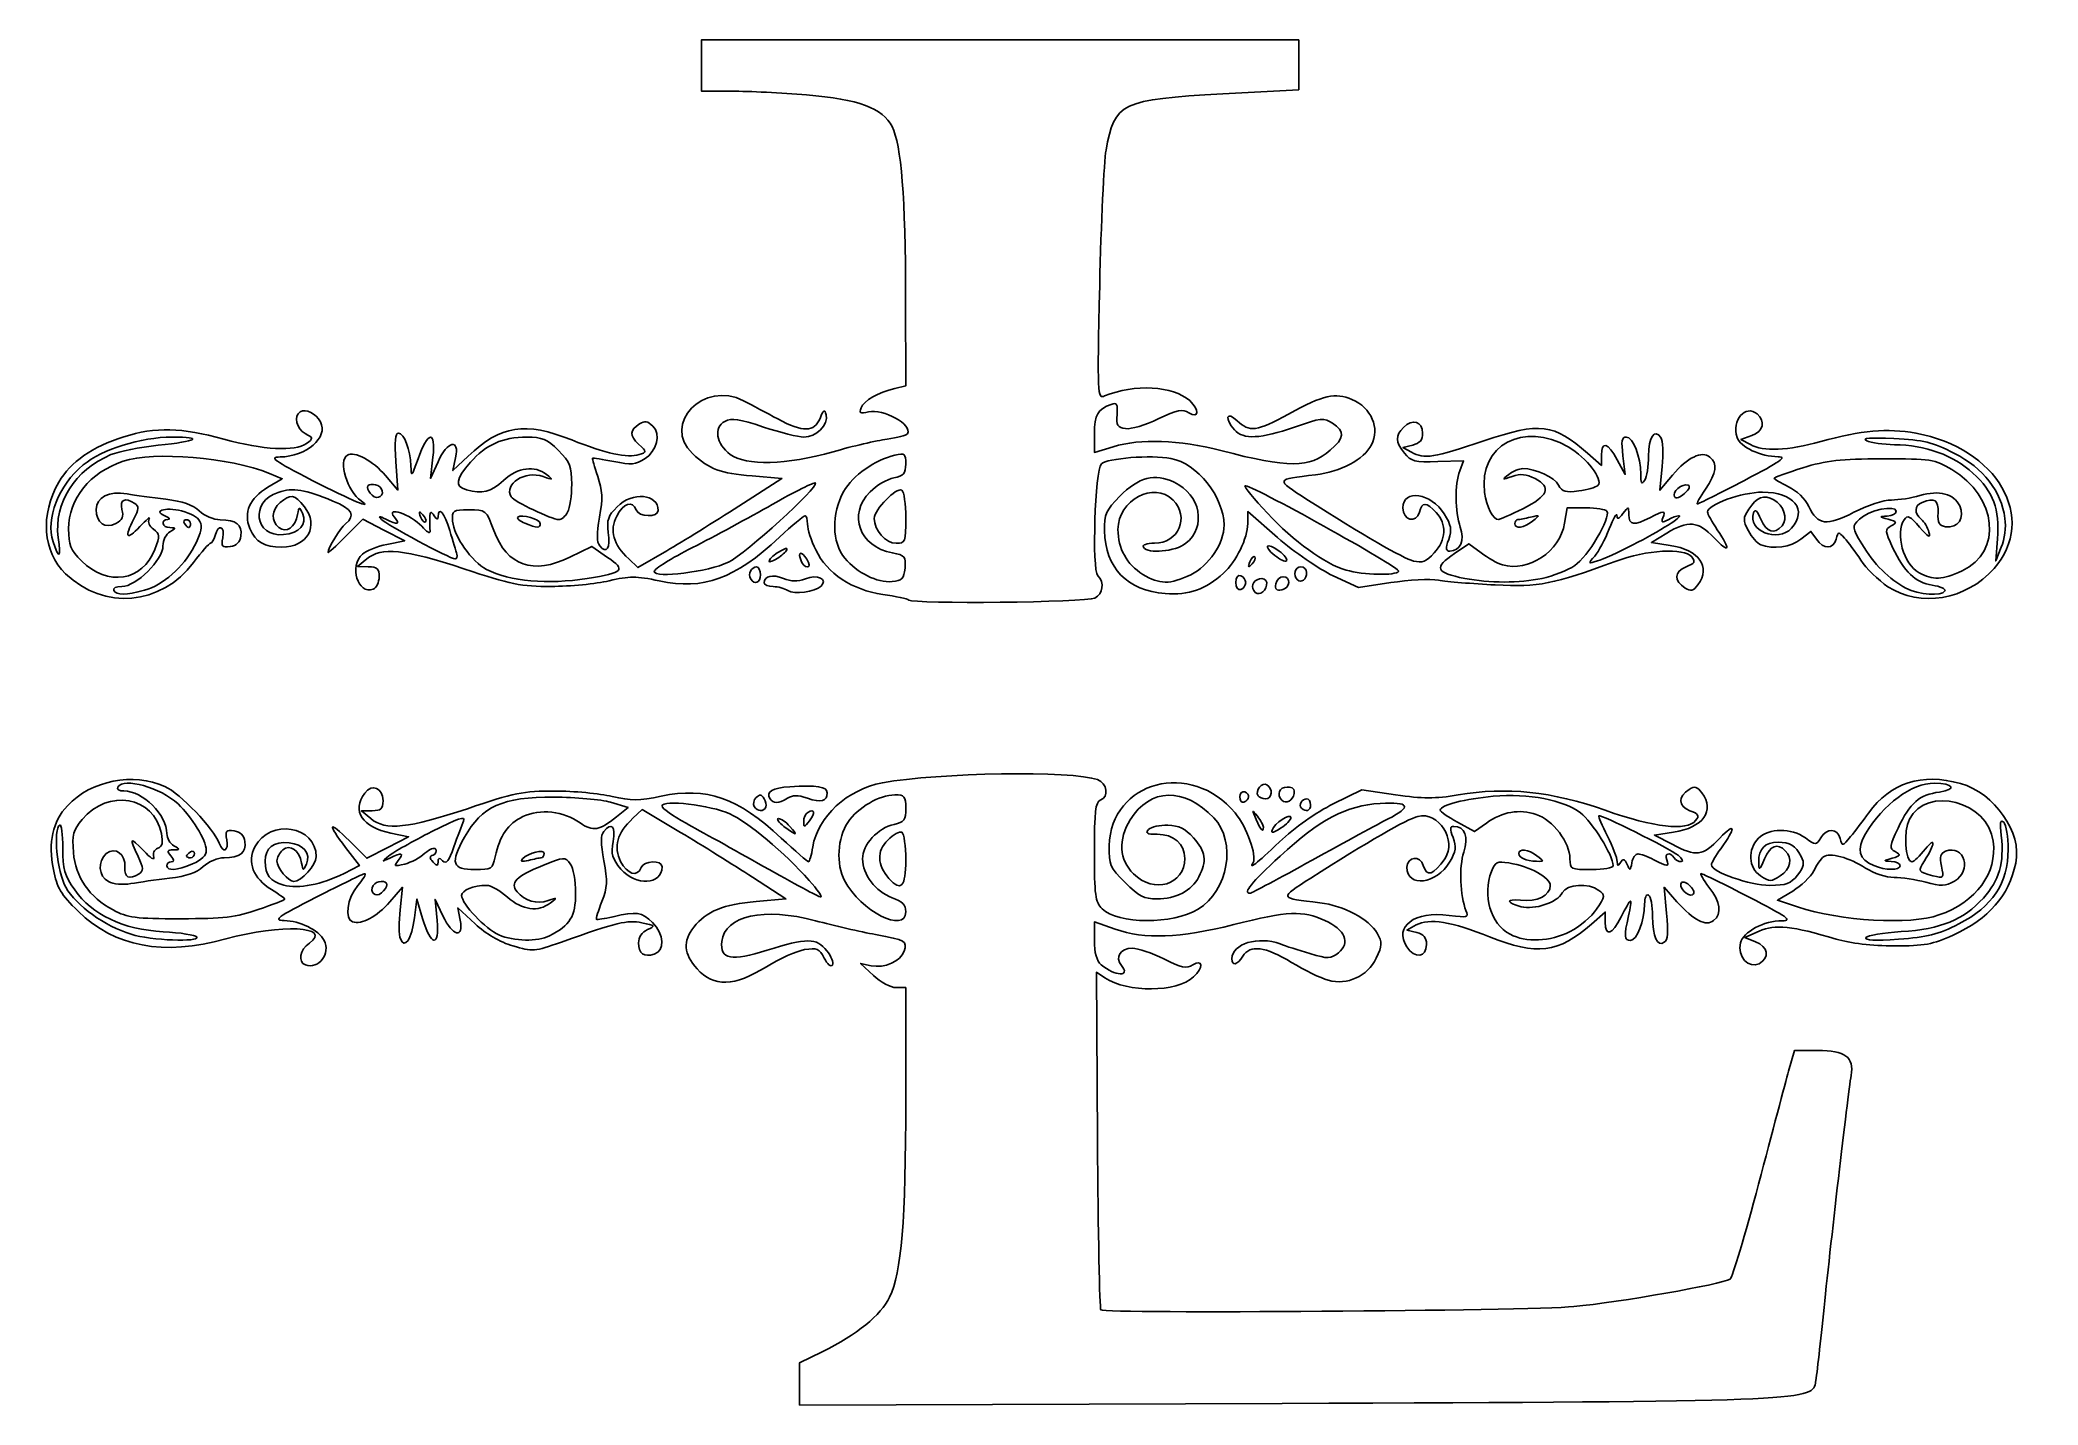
# Model space of a CAD drawing. Header units: centimetres. Extents: x -7.5 to 6, y -3.4 to 5.8.
import ezdxf

# ---------------------------------------------------------------- set-up
doc = ezdxf.new("R2010")
doc.units = ezdxf.units.CM
doc.header["$MEASUREMENT"] = 0
doc.layers.add('Layer 1', color=7, linetype='Continuous')

msp = doc.modelspace()

# ---------------------------------------------------------------- linework, layer by layer
at = {"layer": 'Layer 1'}
for points, knots in [([(-1.62501, 2.00766), (-1.63317, 2.01582), (-1.71194, 2.03269), (-1.80005, 2.04515), (-1.80005, 2.04515), (-2.00557, 2.0742), (-2.17484, 2.18651), (-2.25137, 2.3446), (-2.25137, 2.3446), (-2.28191, 2.40769), (-2.3069, 2.48532), (-2.3069, 2.51711), (-2.3069, 2.51711), (-2.3069, 2.5489), (-2.31424, 2.5749), (-2.32321, 2.5749), (-2.32321, 2.5749), (-2.33218, 2.5749), (-2.40994, 2.5097), (-2.49602, 2.43001), (-2.49602, 2.43001), (-2.80078, 2.14785), (-3.00501, 2.07375), (-3.30461, 2.13663), (-3.30461, 2.13663), (-3.45974, 2.16919), (-3.506, 2.16922), (-3.64305, 2.13691), (-3.64305, 2.13691), (-3.73036, 2.11632), (-3.90543, 2.09929), (-4.0321, 2.09907), (-4.0321, 2.09907), (-4.23496, 2.0987), (-4.30506, 2.11284), (-4.62058, 2.21772), (-4.62058, 2.21772), (-5.01944, 2.35031), (-5.17596, 2.36636), (-5.27393, 2.28475), (-5.27393, 2.28475), (-5.27393, 2.28475), (-5.33639, 2.23271), (-5.33639, 2.23271), (-5.33639, 2.23271), (-5.33639, 2.23271), (-5.26363, 2.23183), (-5.26363, 2.23183), (-5.26363, 2.23183), (-5.20365, 2.23111), (-5.19087, 2.21919), (-5.19087, 2.16397), (-5.19087, 2.16397), (-5.19087, 2.12713), (-5.20888, 2.09008), (-5.23089, 2.08163), (-5.23089, 2.08163), (-5.33469, 2.0418), (-5.39438, 2.23574), (-5.30331, 2.31694), (-5.30331, 2.31694), (-5.27784, 2.33964), (-5.20343, 2.36906), (-5.13795, 2.3823), (-5.13795, 2.3823), (-5.13795, 2.3823), (-5.01889, 2.40639), (-5.01889, 2.40639), (-5.01889, 2.40639), (-5.01889, 2.40639), (-5.15981, 2.47888), (-5.15981, 2.47888), (-5.15981, 2.47888), (-5.15981, 2.47888), (-5.30073, 2.55137), (-5.30073, 2.55137), (-5.30073, 2.55137), (-5.30073, 2.55137), (-5.41778, 2.43432), (-5.41778, 2.43432), (-5.41778, 2.43432), (-5.48216, 2.36994), (-5.53483, 2.32225), (-5.53483, 2.32833), (-5.53483, 2.32833), (-5.53483, 2.35791), (-5.45411, 2.49015), (-5.41751, 2.52052), (-5.41751, 2.52052), (-5.34801, 2.5782), (-5.37032, 2.61887), (-5.50175, 2.67407), (-5.50175, 2.67407), (-5.68993, 2.75311), (-5.76878, 2.76557), (-5.86986, 2.73221), (-5.86986, 2.73221), (-6.06185, 2.66885), (-6.03148, 2.43078), (-5.83357, 2.4477), (-5.83357, 2.4477), (-5.72627, 2.45687), (-5.67406, 2.51616), (-5.70725, 2.59113), (-5.70725, 2.59113), (-5.72796, 2.6379), (-5.72998, 2.63741), (-5.73951, 2.58342), (-5.73951, 2.58342), (-5.7547, 2.49732), (-5.81612, 2.45448), (-5.86556, 2.49551), (-5.86556, 2.49551), (-5.91919, 2.54002), (-5.91555, 2.61028), (-5.85686, 2.66339), (-5.85686, 2.66339), (-5.79006, 2.72384), (-5.75931, 2.71859), (-5.694, 2.63556), (-5.694, 2.63556), (-5.59286, 2.50698), (-5.67304, 2.36322), (-5.84589, 2.36322), (-5.84589, 2.36322), (-5.96417, 2.36322), (-6.02363, 2.39807), (-6.06156, 2.48964), (-6.06156, 2.48964), (-6.10524, 2.5951), (-6.06164, 2.69474), (-5.94057, 2.76618), (-5.94057, 2.76618), (-5.94057, 2.76618), (-5.84279, 2.82387), (-5.84279, 2.82387), (-5.84279, 2.82387), (-5.84279, 2.82387), (-5.9287, 2.85892), (-5.9287, 2.85892), (-5.9287, 2.85892), (-6.19609, 2.96803), (-6.70647, 3.01091), (-6.91333, 2.94165), (-6.91333, 2.94165), (-7.13827, 2.86634), (-7.28082, 2.68976), (-7.28098, 2.48625), (-7.28098, 2.48625), (-7.28106, 2.37612), (-7.26862, 2.34547), (-7.19321, 2.27006), (-7.19321, 2.27006), (-7.01961, 2.09646), (-6.78284, 2.13392), (-6.70142, 2.34786), (-6.70142, 2.34786), (-6.66598, 2.44098), (-6.66669, 2.45226), (-6.71, 2.48392), (-6.71, 2.48392), (-6.73685, 2.50355), (-6.7494, 2.53348), (-6.73909, 2.55328), (-6.73909, 2.55328), (-6.72912, 2.57244), (-6.75769, 2.54923), (-6.80259, 2.50171), (-6.80259, 2.50171), (-6.89216, 2.40689), (-6.90741, 2.42683), (-6.84203, 2.55325), (-6.84203, 2.55325), (-6.80717, 2.62065), (-6.80602, 2.63874), (-6.83542, 2.65736), (-6.83542, 2.65736), (-6.90342, 2.70045), (-6.93892, 2.68381), (-6.92209, 2.61674), (-6.92209, 2.61674), (-6.90996, 2.5684), (-6.91995, 2.54532), (-6.96296, 2.5223), (-6.96296, 2.5223), (-7.03482, 2.48384), (-7.09588, 2.52729), (-7.09588, 2.61688), (-7.09588, 2.61688), (-7.09588, 2.69916), (-7.00891, 2.74307), (-6.88782, 2.72192), (-6.88782, 2.72192), (-6.83491, 2.71268), (-6.71794, 2.69644), (-6.62789, 2.68584), (-6.62789, 2.68584), (-6.5137, 2.6724), (-6.44514, 2.64869), (-6.40129, 2.6075), (-6.40129, 2.6075), (-6.36608, 2.57442), (-6.30424, 2.54825), (-6.26075, 2.54803), (-6.26075, 2.54803), (-6.1537, 2.54747), (-6.11071, 2.51406), (-6.12123, 2.43961), (-6.12123, 2.43961), (-6.12732, 2.39652), (-6.1502, 2.37362), (-6.19322, 2.36754), (-6.19322, 2.36754), (-6.24829, 2.35975), (-6.25462, 2.3673), (-6.24319, 2.42707), (-6.24319, 2.42707), (-6.22793, 2.50692), (-6.27401, 2.52087), (-6.29448, 2.4426), (-6.29448, 2.4426), (-6.30209, 2.4135), (-6.31629, 2.38968), (-6.32604, 2.38968), (-6.32604, 2.38968), (-6.33579, 2.38968), (-6.3871, 2.33164), (-6.44006, 2.2607), (-6.44006, 2.2607), (-6.65722, 1.96983), (-7.04399, 1.93586), (-7.30146, 2.18504), (-7.30146, 2.18504), (-7.45641, 2.335), (-7.47421, 2.57937), (-7.34638, 2.80164), (-7.34638, 2.80164), (-7.26837, 2.93728), (-7.11997, 3.04096), (-6.91049, 3.10616), (-6.91049, 3.10616), (-6.69335, 3.17374), (-6.5228, 3.16978), (-6.23619, 3.0905), (-6.23619, 3.0905), (-5.9719, 3.01739), (-5.7559, 3.00588), (-5.68067, 3.06089), (-5.68067, 3.06089), (-5.63282, 3.09588), (-5.6331, 3.09813), (-5.68884, 3.12797), (-5.68884, 3.12797), (-5.74695, 3.15907), (-5.76711, 3.24697), (-5.72245, 3.27457), (-5.72245, 3.27457), (-5.68579, 3.29723), (-5.61592, 3.26249), (-5.5861, 3.20679), (-5.5861, 3.20679), (-5.53076, 3.10339), (-5.68034, 2.97319), (-5.85765, 2.97041), (-5.85765, 2.97041), (-5.93299, 2.96923), (-5.90324, 2.94766), (-5.64068, 2.81303), (-5.64068, 2.81303), (-5.37537, 2.67699), (-5.22228, 2.61258), (-5.31148, 2.67453), (-5.31148, 2.67453), (-5.40517, 2.73959), (-5.46718, 2.94507), (-5.40477, 2.98364), (-5.40477, 2.98364), (-5.35905, 3.0119), (-5.23053, 2.94276), (-5.14767, 2.84533), (-5.14767, 2.84533), (-5.14767, 2.84533), (-5.06477, 2.74786), (-5.06477, 2.74786), (-5.06477, 2.74786), (-5.06477, 2.74786), (-5.07846, 2.9392), (-5.07846, 2.9392), (-5.07846, 2.9392), (-5.08814, 3.0745), (-5.08317, 3.13054), (-5.06148, 3.13054), (-5.06148, 3.13054), (-5.02238, 3.13054), (-4.9798, 3.01946), (-4.97715, 2.91054), (-4.97715, 2.91054), (-4.97524, 2.83206), (-4.97194, 2.83525), (-4.92911, 2.95694), (-4.92911, 2.95694), (-4.8626, 3.1459), (-4.80747, 3.15239), (-4.82874, 2.96875), (-4.82874, 2.96875), (-4.82874, 2.96875), (-4.84524, 2.82627), (-4.84524, 2.82627), (-4.84524, 2.82627), (-4.84524, 2.82627), (-4.79445, 2.93872), (-4.79445, 2.93872), (-4.79445, 2.93872), (-4.73118, 3.07881), (-4.64776, 3.09738), (-4.67561, 2.96518), (-4.67561, 2.96518), (-4.67561, 2.96518), (-4.69372, 2.87919), (-4.69372, 2.87919), (-4.69372, 2.87919), (-4.69372, 2.87919), (-4.59172, 2.97549), (-4.59172, 2.97549), (-4.59172, 2.97549), (-4.37102, 3.18386), (-4.20587, 3.20987), (-3.89441, 3.08529), (-3.89441, 3.08529), (-3.666, 2.99393), (-3.51833, 2.96162), (-3.44117, 2.98611), (-3.44117, 2.98611), (-3.38718, 3.00325), (-3.38718, 3.00332), (-3.44375, 3.05603), (-3.44375, 3.05603), (-3.50605, 3.11407), (-3.50418, 3.15193), (-3.43693, 3.19435), (-3.43693, 3.19435), (-3.40364, 3.21535), (-3.38191, 3.21146), (-3.34908, 3.17864), (-3.34908, 3.17864), (-3.2913, 3.12086), (-3.31888, 3.01252), (-3.40589, 2.9555), (-3.40589, 2.9555), (-3.46131, 2.91919), (-3.49482, 2.91658), (-3.61052, 2.93954), (-3.61052, 2.93954), (-3.68662, 2.95464), (-3.75133, 2.96464), (-3.75433, 2.96175), (-3.75433, 2.96175), (-3.75732, 2.95886), (-3.74162, 2.90381), (-3.71943, 2.83941), (-3.71943, 2.83941), (-3.68691, 2.74503), (-3.68447, 2.69174), (-3.70685, 2.56471), (-3.70685, 2.56471), (-3.72671, 2.45195), (-3.72638, 2.39719), (-3.70568, 2.37224), (-3.70568, 2.37224), (-3.65902, 2.31602), (-3.63385, 2.3557), (-3.64822, 2.46284), (-3.64822, 2.46284), (-3.65937, 2.54598), (-3.64962, 2.57437), (-3.58918, 2.63481), (-3.58918, 2.63481), (-3.48443, 2.73956), (-3.31233, 2.72372), (-3.31233, 2.60931), (-3.31233, 2.60931), (-3.31233, 2.56131), (-3.44284, 2.56594), (-3.46151, 2.6146), (-3.46151, 2.6146), (-3.4864, 2.67946), (-3.54615, 2.65997), (-3.59155, 2.5722), (-3.59155, 2.5722), (-3.64105, 2.47648), (-3.61439, 2.38122), (-3.5109, 2.284), (-3.5109, 2.284), (-3.5109, 2.284), (-3.44914, 2.22598), (-3.44914, 2.22598), (-3.44914, 2.22598), (-3.44914, 2.22598), (-3.25506, 2.33884), (-3.25506, 2.33884), (-3.25506, 2.33884), (-3.14831, 2.40091), (-2.9301, 2.53598), (-2.77014, 2.63898), (-2.77014, 2.63898), (-2.77014, 2.63898), (-2.47931, 2.82627), (-2.47931, 2.82627), (-2.47931, 2.82627), (-2.47931, 2.82627), (-2.67923, 2.84255), (-2.67923, 2.84255), (-2.67923, 2.84255), (-2.89451, 2.86008), (-2.96741, 2.88743), (-3.08082, 2.9932), (-3.08082, 2.9932), (-3.2928, 3.19091), (-3.00388, 3.4894), (-2.73712, 3.34829), (-2.73712, 3.34829), (-2.6824, 3.31935), (-2.57907, 3.26447), (-2.50748, 3.22633), (-2.50748, 3.22633), (-2.33648, 3.13524), (-2.26127, 3.13615), (-2.22272, 3.22976), (-2.22272, 3.22976), (-2.19806, 3.28963), (-2.19074, 3.29397), (-2.18137, 3.25425), (-2.18137, 3.25425), (-2.16558, 3.18729), (-2.24836, 3.10408), (-2.33077, 3.10408), (-2.33077, 3.10408), (-2.36848, 3.10408), (-2.49101, 3.13461), (-2.60305, 3.17192), (-2.60305, 3.17192), (-2.76659, 3.22638), (-2.81779, 3.23386), (-2.86269, 3.20983), (-2.86269, 3.20983), (-2.93997, 3.16847), (-2.92251, 3.05824), (-2.82749, 2.98763), (-2.82749, 2.98763), (-2.72155, 2.90891), (-2.4475, 2.91592), (-2.13493, 3.00536), (-2.13493, 3.00536), (-2.00396, 3.04283), (-1.84053, 3.08106), (-1.77174, 3.09031), (-1.77174, 3.09031), (-1.70296, 3.09956), (-1.64123, 3.11594), (-1.63458, 3.12671), (-1.63458, 3.12671), (-1.59768, 3.18642), (-1.79779, 3.29854), (-1.89687, 3.27367), (-1.89687, 3.27367), (-1.95139, 3.25999), (-1.96049, 3.26489), (-1.94681, 3.30055), (-1.94681, 3.30055), (-1.92836, 3.34862), (-1.83064, 3.40464), (-1.71821, 3.4316), (-1.71821, 3.4316), (-1.71821, 3.4316), (-1.64545, 3.44905), (-1.64545, 3.44905), (-1.64545, 3.44905), (-1.64545, 3.44905), (-1.64617, 4.03724), (-1.64617, 4.03724), (-1.64617, 4.03724), (-1.647, 4.71582), (-1.67522, 5.07277), (-1.73757, 5.19334), (-1.73757, 5.19334), (-1.80271, 5.3193), (-1.96026, 5.37769), (-2.31398, 5.40696), (-2.31398, 5.40696), (-2.47744, 5.42048), (-2.70346, 5.43174), (-2.81624, 5.43198), (-2.81624, 5.43198), (-2.81624, 5.43198), (-3.02129, 5.43241), (-3.02129, 5.43241), (-3.02129, 5.43241), (-3.02129, 5.43241), (-3.02129, 5.60439), (-3.02129, 5.60439), (-3.02129, 5.60439), (-3.02129, 5.60439), (-3.02129, 5.77637), (-3.02129, 5.77637), (-3.02129, 5.77637), (-3.02129, 5.77637), (-1.01046, 5.77637), (-1.01046, 5.77637), (-1.01046, 5.77637), (-1.01046, 5.77637), (1.00037, 5.77637), (1.00037, 5.77637), (1.00037, 5.77637), (1.00037, 5.77637), (1.00037, 5.60879), (1.00037, 5.60879), (1.00037, 5.60879), (1.00037, 5.60879), (1.00037, 5.44121), (1.00037, 5.44121), (1.00037, 5.44121), (1.00037, 5.44121), (0.4884, 5.41348), (0.4884, 5.41348), (0.4884, 5.41348), (-0.19378, 5.37653), (-0.24006, 5.35426), (-0.29711, 5.03554), (-0.29711, 5.03554), (-0.31144, 4.9555), (-0.33074, 4.54576), (-0.34001, 4.125), (-0.34001, 4.125), (-0.35641, 3.38052), (-0.35552, 3.36054), (-0.30663, 3.38078), (-0.30663, 3.38078), (-0.10651, 3.46364), (0.15548, 3.44926), (0.26616, 3.34934), (0.26616, 3.34934), (0.33325, 3.28877), (0.32916, 3.22549), (0.26091, 3.26811), (0.26091, 3.26811), (0.21781, 3.29503), (0.1839, 3.28814), (0.05421, 3.22616), (0.05421, 3.22616), (-0.03112, 3.18538), (-0.12996, 3.15611), (-0.16543, 3.16113), (-0.16543, 3.16113), (-0.22025, 3.16888), (-0.22894, 3.18303), (-0.22333, 3.25539), (-0.22333, 3.25539), (-0.21782, 3.32646), (-0.22438, 3.3378), (-0.26302, 3.32403), (-0.26302, 3.32403), (-0.35432, 3.29148), (-0.37546, 3.25474), (-0.37546, 3.12856), (-0.37546, 3.12856), (-0.37546, 3.12856), (-0.37546, 3.00077), (-0.37546, 3.00077), (-0.37546, 3.00077), (-0.37546, 3.00077), (-0.24978, 3.03891), (-0.24978, 3.03891), (-0.24978, 3.03891), (-0.0637, 3.09537), (0.19313, 3.08644), (0.47493, 3.01369), (0.47493, 3.01369), (0.93795, 2.89416), (1.0683, 2.89458), (1.21268, 3.01607), (1.21268, 3.01607), (1.30795, 3.09624), (1.31189, 3.14237), (1.22813, 3.19725), (1.22813, 3.19725), (1.16942, 3.23572), (1.15088, 3.23384), (0.97216, 3.1714), (0.97216, 3.1714), (0.74351, 3.09151), (0.62797, 3.0861), (0.56791, 3.15247), (0.56791, 3.15247), (0.49865, 3.229), (0.51355, 3.28199), (0.58536, 3.21453), (0.58536, 3.21453), (0.66954, 3.13545), (0.71581, 3.14138), (0.93197, 3.25902), (0.93197, 3.25902), (1.17219, 3.38975), (1.24148, 3.40565), (1.35829, 3.35684), (1.35829, 3.35684), (1.48868, 3.30236), (1.5482, 3.16399), (1.48981, 3.05108), (1.48981, 3.05108), (1.43985, 2.95446), (1.28075, 2.8698), (1.11291, 2.85053), (1.11291, 2.85053), (0.83949, 2.81913), (0.84054, 2.82217), (1.05571, 2.68466), (1.05571, 2.68466), (1.43236, 2.44395), (1.70239, 2.28799), (1.77331, 2.27019), (1.77331, 2.27019), (1.83048, 2.25584), (1.85824, 2.26678), (1.91206, 2.32485), (1.91206, 2.32485), (1.99328, 2.41249), (1.99846, 2.51796), (1.92539, 2.59639), (1.92539, 2.59639), (1.85796, 2.66877), (1.83071, 2.66942), (1.81232, 2.59908), (1.81232, 2.59908), (1.79153, 2.51957), (1.70153, 2.54293), (1.70153, 2.62784), (1.70153, 2.62784), (1.70153, 2.75645), (1.89233, 2.72894), (1.97959, 2.58775), (1.97959, 2.58775), (2.02744, 2.51034), (2.03249, 2.48136), (2.00961, 2.41573), (2.00961, 2.41573), (1.98809, 2.35399), (1.98973, 2.3368), (2.01717, 2.3368), (2.01717, 2.3368), (2.08765, 2.3368), (2.11925, 2.40919), (2.08796, 2.49895), (2.08796, 2.49895), (2.05191, 2.60236), (2.05011, 2.78695), (2.08426, 2.87679), (2.08426, 2.87679), (2.08426, 2.87679), (2.1098, 2.94397), (2.1098, 2.94397), (2.1098, 2.94397), (2.1098, 2.94397), (1.93578, 2.93881), (1.93578, 2.93881), (1.93578, 2.93881), (1.78207, 2.93425), (1.75593, 2.94086), (1.7118, 2.99535), (1.7118, 2.99535), (1.65059, 3.07094), (1.64886, 3.11379), (1.70474, 3.16967), (1.70474, 3.16967), (1.76515, 3.23008), (1.83382, 3.20971), (1.83382, 3.13138), (1.83382, 3.13138), (1.83382, 3.0844), (1.81578, 3.06242), (1.76767, 3.05075), (1.76767, 3.05075), (1.76767, 3.05075), (1.70152, 3.03471), (1.70152, 3.03471), (1.70152, 3.03471), (1.70152, 3.03471), (1.75931, 3.00326), (1.75931, 3.00326), (1.75931, 3.00326), (1.84827, 2.95485), (1.90528, 2.96363), (2.24545, 3.07816), (2.24545, 3.07816), (2.62734, 3.20674), (2.71553, 3.19625), (2.94471, 2.99503), (2.94471, 2.99503), (2.94471, 2.99503), (3.03767, 2.91341), (3.03767, 2.91341), (3.03767, 2.91341), (3.03767, 2.91341), (3.03767, 2.9823), (3.03767, 2.9823), (3.03767, 2.9823), (3.03767, 3.07985), (3.08024, 3.0677), (3.1439, 2.95197), (3.1439, 2.95197), (3.1439, 2.95197), (3.19847, 2.85275), (3.19847, 2.85275), (3.19847, 2.85275), (3.19847, 2.85275), (3.18259, 2.97843), (3.18259, 2.97843), (3.18259, 2.97843), (3.16997, 3.07834), (3.17465, 3.10411), (3.20544, 3.10411), (3.20544, 3.10411), (3.25075, 3.10411), (3.30208, 2.97281), (3.30266, 2.85542), (3.30266, 2.85542), (3.30297, 2.79272), (3.30911, 2.78273), (3.32871, 2.81307), (3.32871, 2.81307), (3.34282, 2.8349), (3.35454, 2.90861), (3.35476, 2.97687), (3.35476, 2.97687), (3.35518, 3.10482), (3.39566, 3.16503), (3.43815, 3.10088), (3.43815, 3.10088), (3.45143, 3.08083), (3.45552, 2.99298), (3.44723, 2.90567), (3.44723, 2.90567), (3.44723, 2.90567), (3.43217, 2.74692), (3.43217, 2.74692), (3.43217, 2.74692), (3.43217, 2.74692), (3.51718, 2.84848), (3.51718, 2.84848), (3.51718, 2.84848), (3.61642, 2.96705), (3.71436, 3.01407), (3.76849, 2.96914), (3.76849, 2.96914), (3.82196, 2.92477), (3.81337, 2.86418), (3.73786, 2.75306), (3.73786, 2.75306), (3.70096, 2.69875), (3.67639, 2.65431), (3.68328, 2.65431), (3.68328, 2.65431), (3.69016, 2.65431), (3.83325, 2.72575), (4.00125, 2.81306), (4.00125, 2.81306), (4.2449, 2.93969), (4.29057, 2.97181), (4.22696, 2.97181), (4.22696, 2.97181), (4.11137, 2.97181), (3.97156, 3.03767), (3.95124, 3.10169), (3.95124, 3.10169), (3.91453, 3.21736), (4.0069, 3.32582), (4.08612, 3.26007), (4.08612, 3.26007), (4.14505, 3.21116), (4.12794, 3.14276), (4.04969, 3.11449), (4.04969, 3.11449), (4.04969, 3.11449), (3.97693, 3.0882), (3.97693, 3.0882), (3.97693, 3.0882), (3.97693, 3.0882), (4.04083, 3.0532), (4.04083, 3.0532), (4.04083, 3.0532), (4.12816, 3.00536), (4.29142, 3.01272), (4.5145, 3.07453), (4.5145, 3.07453), (4.78816, 3.15037), (4.96129, 3.16554), (5.15479, 3.13066), (5.15479, 3.13066), (5.70291, 3.03185), (5.97725, 2.55636), (5.68089, 2.21882), (5.68089, 2.21882), (5.49606, 2.00831), (5.18049, 1.95473), (4.96704, 2.09762), (4.96704, 2.09762), (4.9027, 2.14069), (4.82029, 2.22106), (4.78391, 2.27621), (4.78391, 2.27621), (4.74753, 2.33136), (4.69847, 2.39791), (4.67489, 2.4241), (4.67489, 2.4241), (4.63377, 2.46976), (4.63143, 2.46949), (4.61784, 2.41749), (4.61784, 2.41749), (4.59975, 2.3483), (4.53317, 2.34779), (4.48507, 2.41646), (4.48507, 2.41646), (4.48507, 2.41646), (4.44781, 2.46966), (4.44781, 2.46966), (4.44781, 2.46966), (4.44781, 2.46966), (4.38018, 2.41646), (4.38018, 2.41646), (4.38018, 2.41646), (4.31344, 2.36397), (4.19387, 2.34767), (4.11041, 2.3797), (4.11041, 2.3797), (4.08685, 2.38874), (4.04939, 2.43132), (4.02715, 2.47432), (4.02715, 2.47432), (3.9906, 2.545), (3.99084, 2.5588), (4.02967, 2.61806), (4.02967, 2.61806), (4.08397, 2.70094), (4.13061, 2.71889), (4.19797, 2.68283), (4.19797, 2.68283), (4.26623, 2.6463), (4.29465, 2.55687), (4.25369, 2.50752), (4.25369, 2.50752), (4.20276, 2.44615), (4.14905, 2.46269), (4.11183, 2.55122), (4.11183, 2.55122), (4.08742, 2.60928), (4.07287, 2.6218), (4.06219, 2.59394), (4.06219, 2.59394), (4.01691, 2.47595), (4.22648, 2.39124), (4.31679, 2.49103), (4.31679, 2.49103), (4.42889, 2.6149), (4.33358, 2.73369), (4.12211, 2.73369), (4.12211, 2.73369), (3.98295, 2.73369), (3.75204, 2.6504), (3.75204, 2.60021), (3.75204, 2.60021), (3.75204, 2.5876), (3.78181, 2.53342), (3.81819, 2.47982), (3.81819, 2.47982), (3.91164, 2.34211), (3.90025, 2.31618), (3.79522, 2.42754), (3.79522, 2.42754), (3.6899, 2.53922), (3.62116, 2.54563), (3.47727, 2.45721), (3.47727, 2.45721), (3.47727, 2.45721), (3.37448, 2.39405), (3.37448, 2.39405), (3.37448, 2.39405), (3.37448, 2.39405), (3.50065, 2.37513), (3.50065, 2.37513), (3.50065, 2.37513), (3.69642, 2.34577), (3.77721, 2.23126), (3.68745, 2.11037), (3.68745, 2.11037), (3.65693, 2.06927), (3.63975, 2.06486), (3.60146, 2.08831), (3.60146, 2.08831), (3.52508, 2.13507), (3.52785, 2.20108), (3.60748, 2.23136), (3.60748, 2.23136), (3.66634, 2.25374), (3.67288, 2.26502), (3.64585, 2.29758), (3.64585, 2.29758), (3.59339, 2.36079), (3.34409, 2.34625), (3.13028, 2.2675), (3.13028, 2.2675), (2.70944, 2.11249), (2.61936, 2.09485), (2.3233, 2.10949), (2.3233, 2.10949), (2.1705, 2.11704), (1.99858, 2.13118), (1.94124, 2.14091), (1.94124, 2.14091), (1.8839, 2.15064), (1.73933, 2.1434), (1.61996, 2.12483), (1.61996, 2.12483), (1.61996, 2.12483), (1.40293, 2.09107), (1.40293, 2.09107), (1.40293, 2.09107), (1.40293, 2.09107), (1.23127, 2.1714), (1.23127, 2.1714), (1.23127, 2.1714), (1.13686, 2.21558), (0.96889, 2.33085), (0.85802, 2.42755), (0.85802, 2.42755), (0.85802, 2.42755), (0.65643, 2.60336), (0.65643, 2.60336), (0.65643, 2.60336), (0.65643, 2.60336), (0.65643, 2.52196), (0.65643, 2.52196), (0.65643, 2.52196), (0.65643, 2.42418), (0.57911, 2.26547), (0.49364, 2.1878), (0.49364, 2.1878), (0.37377, 2.07887), (0.2606, 2.03936), (0.10145, 2.05088), (0.10145, 2.05088), (-0.153, 2.06929), (-0.30295, 2.22471), (-0.30719, 2.47444), (-0.30719, 2.47444), (-0.30906, 2.58485), (-0.29759, 2.6108), (-0.20494, 2.70572), (-0.20494, 2.70572), (-0.07914, 2.8346), (0.03053, 2.86283), (0.16233, 2.80029), (0.16233, 2.80029), (0.33992, 2.71602), (0.38061, 2.50013), (0.23978, 2.38935), (0.23978, 2.38935), (0.16901, 2.33368), (-0.01594, 2.31675), (-0.04472, 2.36331), (-0.04472, 2.36331), (-0.0544, 2.37897), (-0.02431, 2.38977), (0.02899, 2.38977), (0.02899, 2.38977), (0.19138, 2.38977), (0.26739, 2.56714), (0.15371, 2.68081), (0.15371, 2.68081), (0.02561, 2.80891), (-0.21671, 2.67957), (-0.21671, 2.48309), (-0.21671, 2.48309), (-0.21671, 2.35437), (-0.1576, 2.24785), (-0.04886, 2.18065), (-0.04886, 2.18065), (0.06319, 2.1114), (0.13384, 2.11084), (0.27278, 2.1781), (0.27278, 2.1781), (0.39545, 2.23748), (0.49803, 2.39037), (0.49709, 2.51243), (0.49709, 2.51243), (0.49562, 2.70353), (0.31694, 2.92726), (0.13916, 2.96061), (0.13916, 2.96061), (0.00738, 2.98533), (-0.29006, 2.96199), (-0.32811, 2.92393), (-0.32811, 2.92393), (-0.37207, 2.87997), (-0.39342, 2.21194), (-0.35218, 2.1707), (-0.35218, 2.1707), (-0.3064, 2.12492), (-0.31703, 2.0506), (-0.37371, 2.02027), (-0.37371, 2.02027), (-0.4268, 1.99186), (-1.59741, 1.98012), (-1.62502, 2.00772), (-1.62502, 2.00772), (-1.62502, 2.00772), (-1.62501, 2.00766), (-1.62501, 2.00766)], [0, 0, 0, 0, 0.00392157, 0.00392157, 0.00392157, 0.00392157, 0.00784314, 0.00784314, 0.00784314, 0.00784314, 0.01176471, 0.01176471, 0.01176471, 0.01176471, 0.01568627, 0.01568627, 0.01568627, 0.01568627, 0.01960784, 0.01960784, 0.01960784, 0.01960784, 0.02352941, 0.02352941, 0.02352941, 0.02352941, 0.02745098, 0.02745098, 0.02745098, 0.02745098, 0.03137255, 0.03137255, 0.03137255, 0.03137255, 0.03529412, 0.03529412, 0.03529412, 0.03529412, 0.03921569, 0.03921569, 0.03921569, 0.03921569, 0.04313725, 0.04313725, 0.04313725, 0.04313725, 0.04705882, 0.04705882, 0.04705882, 0.04705882, 0.05098039, 0.05098039, 0.05098039, 0.05098039, 0.05490196, 0.05490196, 0.05490196, 0.05490196, 0.05882353, 0.05882353, 0.05882353, 0.05882353, 0.0627451, 0.0627451, 0.0627451, 0.0627451, 0.06666667, 0.06666667, 0.06666667, 0.06666667, 0.07058824, 0.07058824, 0.07058824, 0.07058824, 0.0745098, 0.0745098, 0.0745098, 0.0745098, 0.07843137, 0.07843137, 0.07843137, 0.07843137, 0.08235294, 0.08235294, 0.08235294, 0.08235294, 0.08627451, 0.08627451, 0.08627451, 0.08627451, 0.09019608, 0.09019608, 0.09019608, 0.09019608, 0.09411765, 0.09411765, 0.09411765, 0.09411765, 0.09803922, 0.09803922, 0.09803922, 0.09803922, 0.10196078, 0.10196078, 0.10196078, 0.10196078, 0.10588235, 0.10588235, 0.10588235, 0.10588235, 0.10980392, 0.10980392, 0.10980392, 0.10980392, 0.11372549, 0.11372549, 0.11372549, 0.11372549, 0.11764706, 0.11764706, 0.11764706, 0.11764706, 0.12156863, 0.12156863, 0.12156863, 0.12156863, 0.1254902, 0.1254902, 0.1254902, 0.1254902, 0.12941176, 0.12941176, 0.12941176, 0.12941176, 0.13333333, 0.13333333, 0.13333333, 0.13333333, 0.1372549, 0.1372549, 0.1372549, 0.1372549, 0.14117647, 0.14117647, 0.14117647, 0.14117647, 0.14509804, 0.14509804, 0.14509804, 0.14509804, 0.14901961, 0.14901961, 0.14901961, 0.14901961, 0.15294118, 0.15294118, 0.15294118, 0.15294118, 0.15686275, 0.15686275, 0.15686275, 0.15686275, 0.16078431, 0.16078431, 0.16078431, 0.16078431, 0.16470588, 0.16470588, 0.16470588, 0.16470588, 0.16862745, 0.16862745, 0.16862745, 0.16862745, 0.17254902, 0.17254902, 0.17254902, 0.17254902, 0.17647059, 0.17647059, 0.17647059, 0.17647059, 0.18039216, 0.18039216, 0.18039216, 0.18039216, 0.18431373, 0.18431373, 0.18431373, 0.18431373, 0.18823529, 0.18823529, 0.18823529, 0.18823529, 0.19215686, 0.19215686, 0.19215686, 0.19215686, 0.19607843, 0.19607843, 0.19607843, 0.19607843, 0.2, 0.2, 0.2, 0.2, 0.20392157, 0.20392157, 0.20392157, 0.20392157, 0.20784314, 0.20784314, 0.20784314, 0.20784314, 0.21176471, 0.21176471, 0.21176471, 0.21176471, 0.21568627, 0.21568627, 0.21568627, 0.21568627, 0.21960784, 0.21960784, 0.21960784, 0.21960784, 0.22352941, 0.22352941, 0.22352941, 0.22352941, 0.22745098, 0.22745098, 0.22745098, 0.22745098, 0.23137255, 0.23137255, 0.23137255, 0.23137255, 0.23529412, 0.23529412, 0.23529412, 0.23529412, 0.23921569, 0.23921569, 0.23921569, 0.23921569, 0.24313725, 0.24313725, 0.24313725, 0.24313725, 0.24705882, 0.24705882, 0.24705882, 0.24705882, 0.25098039, 0.25098039, 0.25098039, 0.25098039, 0.25490196, 0.25490196, 0.25490196, 0.25490196, 0.25882353, 0.25882353, 0.25882353, 0.25882353, 0.2627451, 0.2627451, 0.2627451, 0.2627451, 0.26666667, 0.26666667, 0.26666667, 0.26666667, 0.27058824, 0.27058824, 0.27058824, 0.27058824, 0.2745098, 0.2745098, 0.2745098, 0.2745098, 0.27843137, 0.27843137, 0.27843137, 0.27843137, 0.28235294, 0.28235294, 0.28235294, 0.28235294, 0.28627451, 0.28627451, 0.28627451, 0.28627451, 0.29019608, 0.29019608, 0.29019608, 0.29019608, 0.29411765, 0.29411765, 0.29411765, 0.29411765, 0.29803922, 0.29803922, 0.29803922, 0.29803922, 0.30196078, 0.30196078, 0.30196078, 0.30196078, 0.30588235, 0.30588235, 0.30588235, 0.30588235, 0.30980392, 0.30980392, 0.30980392, 0.30980392, 0.31372549, 0.31372549, 0.31372549, 0.31372549, 0.31764706, 0.31764706, 0.31764706, 0.31764706, 0.32156863, 0.32156863, 0.32156863, 0.32156863, 0.3254902, 0.3254902, 0.3254902, 0.3254902, 0.32941176, 0.32941176, 0.32941176, 0.32941176, 0.33333333, 0.33333333, 0.33333333, 0.33333333, 0.3372549, 0.3372549, 0.3372549, 0.3372549, 0.34117647, 0.34117647, 0.34117647, 0.34117647, 0.34509804, 0.34509804, 0.34509804, 0.34509804, 0.34901961, 0.34901961, 0.34901961, 0.34901961, 0.35294118, 0.35294118, 0.35294118, 0.35294118, 0.35686275, 0.35686275, 0.35686275, 0.35686275, 0.36078431, 0.36078431, 0.36078431, 0.36078431, 0.36470588, 0.36470588, 0.36470588, 0.36470588, 0.36862745, 0.36862745, 0.36862745, 0.36862745, 0.37254902, 0.37254902, 0.37254902, 0.37254902, 0.37647059, 0.37647059, 0.37647059, 0.37647059, 0.38039216, 0.38039216, 0.38039216, 0.38039216, 0.38431373, 0.38431373, 0.38431373, 0.38431373, 0.38823529, 0.38823529, 0.38823529, 0.38823529, 0.39215686, 0.39215686, 0.39215686, 0.39215686, 0.39607843, 0.39607843, 0.39607843, 0.39607843, 0.4, 0.4, 0.4, 0.4, 0.40392157, 0.40392157, 0.40392157, 0.40392157, 0.40784314, 0.40784314, 0.40784314, 0.40784314, 0.41176471, 0.41176471, 0.41176471, 0.41176471, 0.41568627, 0.41568627, 0.41568627, 0.41568627, 0.41960784, 0.41960784, 0.41960784, 0.41960784, 0.42352941, 0.42352941, 0.42352941, 0.42352941, 0.42745098, 0.42745098, 0.42745098, 0.42745098, 0.43137255, 0.43137255, 0.43137255, 0.43137255, 0.43529412, 0.43529412, 0.43529412, 0.43529412, 0.43921569, 0.43921569, 0.43921569, 0.43921569, 0.44313725, 0.44313725, 0.44313725, 0.44313725, 0.44705882, 0.44705882, 0.44705882, 0.44705882, 0.45098039, 0.45098039, 0.45098039, 0.45098039, 0.45490196, 0.45490196, 0.45490196, 0.45490196, 0.45882353, 0.45882353, 0.45882353, 0.45882353, 0.4627451, 0.4627451, 0.4627451, 0.4627451, 0.46666667, 0.46666667, 0.46666667, 0.46666667, 0.47058824, 0.47058824, 0.47058824, 0.47058824, 0.4745098, 0.4745098, 0.4745098, 0.4745098, 0.47843137, 0.47843137, 0.47843137, 0.47843137, 0.48235294, 0.48235294, 0.48235294, 0.48235294, 0.48627451, 0.48627451, 0.48627451, 0.48627451, 0.49019608, 0.49019608, 0.49019608, 0.49019608, 0.49411765, 0.49411765, 0.49411765, 0.49411765, 0.49803922, 0.49803922, 0.49803922, 0.49803922, 0.50196078, 0.50196078, 0.50196078, 0.50196078, 0.50588235, 0.50588235, 0.50588235, 0.50588235, 0.50980392, 0.50980392, 0.50980392, 0.50980392, 0.51372549, 0.51372549, 0.51372549, 0.51372549, 0.51764706, 0.51764706, 0.51764706, 0.51764706, 0.52156863, 0.52156863, 0.52156863, 0.52156863, 0.5254902, 0.5254902, 0.5254902, 0.5254902, 0.52941176, 0.52941176, 0.52941176, 0.52941176, 0.53333333, 0.53333333, 0.53333333, 0.53333333, 0.5372549, 0.5372549, 0.5372549, 0.5372549, 0.54117647, 0.54117647, 0.54117647, 0.54117647, 0.54509804, 0.54509804, 0.54509804, 0.54509804, 0.54901961, 0.54901961, 0.54901961, 0.54901961, 0.55294118, 0.55294118, 0.55294118, 0.55294118, 0.55686275, 0.55686275, 0.55686275, 0.55686275, 0.56078431, 0.56078431, 0.56078431, 0.56078431, 0.56470588, 0.56470588, 0.56470588, 0.56470588, 0.56862745, 0.56862745, 0.56862745, 0.56862745, 0.57254902, 0.57254902, 0.57254902, 0.57254902, 0.57647059, 0.57647059, 0.57647059, 0.57647059, 0.58039216, 0.58039216, 0.58039216, 0.58039216, 0.58431373, 0.58431373, 0.58431373, 0.58431373, 0.58823529, 0.58823529, 0.58823529, 0.58823529, 0.59215686, 0.59215686, 0.59215686, 0.59215686, 0.59607843, 0.59607843, 0.59607843, 0.59607843, 0.6, 0.6, 0.6, 0.6, 0.60392157, 0.60392157, 0.60392157, 0.60392157, 0.60784314, 0.60784314, 0.60784314, 0.60784314, 0.61176471, 0.61176471, 0.61176471, 0.61176471, 0.61568627, 0.61568627, 0.61568627, 0.61568627, 0.61960784, 0.61960784, 0.61960784, 0.61960784, 0.62352941, 0.62352941, 0.62352941, 0.62352941, 0.62745098, 0.62745098, 0.62745098, 0.62745098, 0.63137255, 0.63137255, 0.63137255, 0.63137255, 0.63529412, 0.63529412, 0.63529412, 0.63529412, 0.63921569, 0.63921569, 0.63921569, 0.63921569, 0.64313725, 0.64313725, 0.64313725, 0.64313725, 0.64705882, 0.64705882, 0.64705882, 0.64705882, 0.65098039, 0.65098039, 0.65098039, 0.65098039, 0.65490196, 0.65490196, 0.65490196, 0.65490196, 0.65882353, 0.65882353, 0.65882353, 0.65882353, 0.6627451, 0.6627451, 0.6627451, 0.6627451, 0.66666667, 0.66666667, 0.66666667, 0.66666667, 0.67058824, 0.67058824, 0.67058824, 0.67058824, 0.6745098, 0.6745098, 0.6745098, 0.6745098, 0.67843137, 0.67843137, 0.67843137, 0.67843137, 0.68235294, 0.68235294, 0.68235294, 0.68235294, 0.68627451, 0.68627451, 0.68627451, 0.68627451, 0.69019608, 0.69019608, 0.69019608, 0.69019608, 0.69411765, 0.69411765, 0.69411765, 0.69411765, 0.69803922, 0.69803922, 0.69803922, 0.69803922, 0.70196078, 0.70196078, 0.70196078, 0.70196078, 0.70588235, 0.70588235, 0.70588235, 0.70588235, 0.70980392, 0.70980392, 0.70980392, 0.70980392, 0.71372549, 0.71372549, 0.71372549, 0.71372549, 0.71764706, 0.71764706, 0.71764706, 0.71764706, 0.72156863, 0.72156863, 0.72156863, 0.72156863, 0.7254902, 0.7254902, 0.7254902, 0.7254902, 0.72941176, 0.72941176, 0.72941176, 0.72941176, 0.73333333, 0.73333333, 0.73333333, 0.73333333, 0.7372549, 0.7372549, 0.7372549, 0.7372549, 0.74117647, 0.74117647, 0.74117647, 0.74117647, 0.74509804, 0.74509804, 0.74509804, 0.74509804, 0.74901961, 0.74901961, 0.74901961, 0.74901961, 0.75294118, 0.75294118, 0.75294118, 0.75294118, 0.75686275, 0.75686275, 0.75686275, 0.75686275, 0.76078431, 0.76078431, 0.76078431, 0.76078431, 0.76470588, 0.76470588, 0.76470588, 0.76470588, 0.76862745, 0.76862745, 0.76862745, 0.76862745, 0.77254902, 0.77254902, 0.77254902, 0.77254902, 0.77647059, 0.77647059, 0.77647059, 0.77647059, 0.78039216, 0.78039216, 0.78039216, 0.78039216, 0.78431373, 0.78431373, 0.78431373, 0.78431373, 0.78823529, 0.78823529, 0.78823529, 0.78823529, 0.79215686, 0.79215686, 0.79215686, 0.79215686, 0.79607843, 0.79607843, 0.79607843, 0.79607843, 0.8, 0.8, 0.8, 0.8, 0.80392157, 0.80392157, 0.80392157, 0.80392157, 0.80784314, 0.80784314, 0.80784314, 0.80784314, 0.81176471, 0.81176471, 0.81176471, 0.81176471, 0.81568627, 0.81568627, 0.81568627, 0.81568627, 0.81960784, 0.81960784, 0.81960784, 0.81960784, 0.82352941, 0.82352941, 0.82352941, 0.82352941, 0.82745098, 0.82745098, 0.82745098, 0.82745098, 0.83137255, 0.83137255, 0.83137255, 0.83137255, 0.83529412, 0.83529412, 0.83529412, 0.83529412, 0.83921569, 0.83921569, 0.83921569, 0.83921569, 0.84313725, 0.84313725, 0.84313725, 0.84313725, 0.84705882, 0.84705882, 0.84705882, 0.84705882, 0.85098039, 0.85098039, 0.85098039, 0.85098039, 0.85490196, 0.85490196, 0.85490196, 0.85490196, 0.85882353, 0.85882353, 0.85882353, 0.85882353, 0.8627451, 0.8627451, 0.8627451, 0.8627451, 0.86666667, 0.86666667, 0.86666667, 0.86666667, 0.87058824, 0.87058824, 0.87058824, 0.87058824, 0.8745098, 0.8745098, 0.8745098, 0.8745098, 0.87843137, 0.87843137, 0.87843137, 0.87843137, 0.88235294, 0.88235294, 0.88235294, 0.88235294, 0.88627451, 0.88627451, 0.88627451, 0.88627451, 0.89019608, 0.89019608, 0.89019608, 0.89019608, 0.89411765, 0.89411765, 0.89411765, 0.89411765, 0.89803922, 0.89803922, 0.89803922, 0.89803922, 0.90196078, 0.90196078, 0.90196078, 0.90196078, 0.90588235, 0.90588235, 0.90588235, 0.90588235, 0.90980392, 0.90980392, 0.90980392, 0.90980392, 0.91372549, 0.91372549, 0.91372549, 0.91372549, 0.91764706, 0.91764706, 0.91764706, 0.91764706, 0.92156863, 0.92156863, 0.92156863, 0.92156863, 0.9254902, 0.9254902, 0.9254902, 0.9254902, 0.92941176, 0.92941176, 0.92941176, 0.92941176, 0.93333333, 0.93333333, 0.93333333, 0.93333333, 0.9372549, 0.9372549, 0.9372549, 0.9372549, 0.94117647, 0.94117647, 0.94117647, 0.94117647, 0.94509804, 0.94509804, 0.94509804, 0.94509804, 0.94901961, 0.94901961, 0.94901961, 0.94901961, 0.95294118, 0.95294118, 0.95294118, 0.95294118, 0.95686275, 0.95686275, 0.95686275, 0.95686275, 0.96078431, 0.96078431, 0.96078431, 0.96078431, 0.96470588, 0.96470588, 0.96470588, 0.96470588, 0.96862745, 0.96862745, 0.96862745, 0.96862745, 0.97254902, 0.97254902, 0.97254902, 0.97254902, 0.97647059, 0.97647059, 0.97647059, 0.97647059, 0.98039216, 0.98039216, 0.98039216, 0.98039216, 0.98431373, 0.98431373, 0.98431373, 0.98431373, 0.98823529, 0.98823529, 0.98823529, 0.98823529, 0.99215686, 0.99215686, 0.99215686, 0.99215686, 1, 1, 1, 1]), ([(-7.35132, 2.42937), (-7.38252, 2.65701), (-7.23689, 2.88568), (-6.99683, 2.98598), (-6.99683, 2.98598), (-6.94344, 3.00829), (-6.80045, 3.0366), (-6.67907, 3.04891), (-6.67907, 3.04891), (-6.41295, 3.07588), (-6.36538, 3.10406), (-6.58597, 3.10406), (-6.58597, 3.10406), (-6.79341, 3.10406), (-7.05614, 3.02173), (-7.18263, 2.91708), (-7.18263, 2.91708), (-7.34887, 2.77955), (-7.43717, 2.55519), (-7.38603, 2.40025), (-7.38603, 2.40025), (-7.34519, 2.27649), (-7.3319, 2.28764), (-7.35132, 2.42937)], [0, 0, 0, 0, 0.14285714, 0.14285714, 0.14285714, 0.14285714, 0.28571429, 0.28571429, 0.28571429, 0.28571429, 0.42857143, 0.42857143, 0.42857143, 0.42857143, 0.57142857, 0.57142857, 0.57142857, 0.57142857, 0.71428571, 0.71428571, 0.71428571, 0.71428571, 1, 1, 1, 1]), ([(-3.92179, 2.59961), (-3.90673, 2.62776), (-3.8944, 2.71229), (-3.8944, 2.78746), (-3.8944, 2.78746), (-3.8944, 2.90762), (-3.90527, 2.93501), (-3.98436, 3.0141), (-3.98436, 3.0141), (-4.06077, 3.09051), (-4.09277, 3.10406), (-4.19688, 3.10406), (-4.19688, 3.10406), (-4.35904, 3.10406), (-4.47194, 3.05376), (-4.57612, 2.9351), (-4.57612, 2.9351), (-4.67691, 2.82031), (-4.68369, 2.77217), (-4.60217, 2.75032), (-4.60217, 2.75032), (-4.49263, 2.72096), (-4.44438, 2.73312), (-4.35339, 2.81302), (-4.35339, 2.81302), (-4.25331, 2.90089), (-4.14608, 2.91558), (-4.06483, 2.85255), (-4.06483, 2.85255), (-4.01677, 2.81527), (-4.01814, 2.81437), (-4.08623, 2.83867), (-4.08623, 2.83867), (-4.20776, 2.88203), (-4.35485, 2.78864), (-4.30136, 2.70208), (-4.30136, 2.70208), (-4.28195, 2.67067), (-4.02824, 2.54907), (-3.98133, 2.5487), (-3.98133, 2.5487), (-3.96365, 2.54857), (-3.93686, 2.57147), (-3.9218, 2.59962), (-3.9218, 2.59962), (-3.9218, 2.59962), (-3.92179, 2.59961), (-3.92179, 2.59961)], [0, 0, 0, 0, 0.07692308, 0.07692308, 0.07692308, 0.07692308, 0.15384615, 0.15384615, 0.15384615, 0.15384615, 0.23076923, 0.23076923, 0.23076923, 0.23076923, 0.30769231, 0.30769231, 0.30769231, 0.30769231, 0.38461538, 0.38461538, 0.38461538, 0.38461538, 0.46153846, 0.46153846, 0.46153846, 0.46153846, 0.53846154, 0.53846154, 0.53846154, 0.53846154, 0.61538462, 0.61538462, 0.61538462, 0.61538462, 0.69230769, 0.69230769, 0.69230769, 0.69230769, 0.76923077, 0.76923077, 0.76923077, 0.76923077, 0.84615385, 0.84615385, 0.84615385, 0.84615385, 1, 1, 1, 1]), ([(2.50851, 2.62205), (2.67956, 2.70658), (2.70388, 2.76627), (2.59102, 2.82463), (2.59102, 2.82463), (2.53073, 2.85581), (2.49352, 2.85934), (2.43724, 2.83924), (2.43724, 2.83924), (2.36796, 2.81449), (2.36643, 2.81538), (2.41435, 2.85256), (2.41435, 2.85256), (2.4426, 2.87447), (2.48547, 2.8924), (2.50962, 2.8924), (2.50962, 2.8924), (2.59464, 2.8924), (2.72161, 2.83332), (2.7498, 2.78065), (2.7498, 2.78065), (2.77342, 2.73652), (2.79657, 2.72983), (2.88474, 2.74166), (2.88474, 2.74166), (2.94328, 2.74951), (3.00134, 2.76611), (3.01378, 2.77854), (3.01378, 2.77854), (3.05291, 2.81767), (2.94022, 2.96463), (2.81466, 3.03822), (2.81466, 3.03822), (2.51512, 3.21376), (2.20907, 3.04745), (2.25137, 2.73211), (2.25137, 2.73211), (2.26476, 2.63225), (2.30888, 2.54737), (2.34639, 2.54929), (2.34639, 2.54929), (2.35552, 2.54976), (2.42848, 2.5825), (2.50852, 2.62205), (2.50852, 2.62205), (2.50852, 2.62205), (2.50851, 2.62205), (2.50851, 2.62205)], [0, 0, 0, 0, 0.07692308, 0.07692308, 0.07692308, 0.07692308, 0.15384615, 0.15384615, 0.15384615, 0.15384615, 0.23076923, 0.23076923, 0.23076923, 0.23076923, 0.30769231, 0.30769231, 0.30769231, 0.30769231, 0.38461538, 0.38461538, 0.38461538, 0.38461538, 0.46153846, 0.46153846, 0.46153846, 0.46153846, 0.53846154, 0.53846154, 0.53846154, 0.53846154, 0.61538462, 0.61538462, 0.61538462, 0.61538462, 0.69230769, 0.69230769, 0.69230769, 0.69230769, 0.76923077, 0.76923077, 0.76923077, 0.76923077, 0.84615385, 0.84615385, 0.84615385, 0.84615385, 1, 1, 1, 1]), ([(5.75446, 2.55739), (5.72989, 2.74057), (5.61007, 2.8948), (5.41505, 2.99431), (5.41505, 2.99431), (5.26547, 3.07063), (5.20843, 3.08451), (5.00597, 3.09385), (5.00597, 3.09385), (4.8464, 3.10122), (4.78773, 3.09669), (4.82362, 3.07979), (4.82362, 3.07979), (4.85272, 3.06608), (4.93688, 3.05403), (5.01064, 3.05301), (5.01064, 3.05301), (5.22021, 3.0501), (5.40923, 2.98181), (5.53916, 2.86205), (5.53916, 2.86205), (5.6772, 2.73481), (5.72012, 2.61969), (5.70403, 2.4198), (5.70403, 2.4198), (5.70403, 2.4198), (5.69202, 2.27063), (5.69202, 2.27063), (5.69202, 2.27063), (5.69202, 2.27063), (5.73009, 2.36291), (5.73009, 2.36291), (5.73009, 2.36291), (5.75235, 2.41687), (5.76247, 2.49763), (5.75445, 2.5574), (5.75445, 2.5574), (5.75445, 2.5574), (5.75446, 2.55739), (5.75446, 2.55739)], [0, 0, 0, 0, 0.09090909, 0.09090909, 0.09090909, 0.09090909, 0.18181818, 0.18181818, 0.18181818, 0.18181818, 0.27272727, 0.27272727, 0.27272727, 0.27272727, 0.36363636, 0.36363636, 0.36363636, 0.36363636, 0.45454545, 0.45454545, 0.45454545, 0.45454545, 0.54545455, 0.54545455, 0.54545455, 0.54545455, 0.63636364, 0.63636364, 0.63636364, 0.63636364, 0.72727273, 0.72727273, 0.72727273, 0.72727273, 0.81818182, 0.81818182, 0.81818182, 0.81818182, 1, 1, 1, 1]), ([(-1.6505, 2.22283), (-1.64296, 2.30075), (-1.64958, 2.30869), (-1.73563, 2.32483), (-1.73563, 2.32483), (-1.95872, 2.36668), (-2.03768, 2.58361), (-1.88529, 2.736), (-1.88529, 2.736), (-1.84258, 2.77871), (-1.77114, 2.82096), (-1.72654, 2.82988), (-1.72654, 2.82988), (-1.65847, 2.84349), (-1.64545, 2.8584), (-1.64545, 2.92267), (-1.64545, 2.92267), (-1.64545, 2.99265), (-1.65171, 2.99779), (-1.71821, 2.98238), (-1.71821, 2.98238), (-1.85378, 2.95096), (-2.0025, 2.84592), (-2.06245, 2.73926), (-2.06245, 2.73926), (-2.14651, 2.58969), (-2.14382, 2.39359), (-2.05627, 2.28955), (-2.05627, 2.28955), (-1.972, 2.1894), (-1.83863, 2.12324), (-1.73805, 2.13168), (-1.73805, 2.13168), (-1.66983, 2.13741), (-1.65753, 2.15022), (-1.6505, 2.22284), (-1.6505, 2.22284), (-1.6505, 2.22284), (-1.6505, 2.22283), (-1.6505, 2.22283)], [0, 0, 0, 0, 0.09090909, 0.09090909, 0.09090909, 0.09090909, 0.18181818, 0.18181818, 0.18181818, 0.18181818, 0.27272727, 0.27272727, 0.27272727, 0.27272727, 0.36363636, 0.36363636, 0.36363636, 0.36363636, 0.45454545, 0.45454545, 0.45454545, 0.45454545, 0.54545455, 0.54545455, 0.54545455, 0.54545455, 0.63636364, 0.63636364, 0.63636364, 0.63636364, 0.72727273, 0.72727273, 0.72727273, 0.72727273, 0.81818182, 0.81818182, 0.81818182, 0.81818182, 1, 1, 1, 1]), ([(5.46623, 2.20421), (5.74078, 2.32882), (5.70233, 2.7064), (5.39679, 2.88601), (5.39679, 2.88601), (5.27918, 2.95515), (5.25736, 2.95851), (4.92946, 2.95788), (4.92946, 2.95788), (4.64826, 2.95734), (4.5505, 2.94634), (4.39368, 2.89759), (4.39368, 2.89759), (4.28818, 2.86479), (4.20186, 2.8329), (4.20186, 2.82673), (4.20186, 2.82673), (4.20186, 2.82056), (4.24462, 2.79521), (4.29688, 2.77042), (4.29688, 2.77042), (4.35367, 2.74347), (4.40881, 2.68986), (4.43394, 2.63716), (4.43394, 2.63716), (4.49425, 2.51068), (4.55302, 2.50322), (4.7379, 2.59858), (4.7379, 2.59858), (4.82676, 2.64441), (4.93808, 2.68074), (4.98964, 2.68074), (4.98964, 2.68074), (5.04048, 2.68074), (5.12702, 2.69421), (5.18196, 2.71067), (5.18196, 2.71067), (5.31061, 2.74922), (5.41303, 2.72265), (5.45019, 2.64111), (5.45019, 2.64111), (5.48672, 2.56094), (5.43797, 2.48903), (5.35511, 2.50087), (5.35511, 2.50087), (5.31106, 2.50716), (5.30067, 2.52617), (5.30378, 2.59475), (5.30378, 2.59475), (5.30773, 2.68186), (5.28295, 2.69797), (5.19621, 2.66468), (5.19621, 2.66468), (5.14451, 2.64484), (5.14216, 2.59151), (5.19119, 2.55082), (5.19119, 2.55082), (5.21145, 2.53401), (5.2346, 2.4951), (5.24264, 2.46435), (5.24264, 2.46435), (5.25384, 2.42153), (5.23921, 2.42947), (5.18012, 2.49829), (5.18012, 2.49829), (5.1156, 2.57344), (5.0986, 2.58165), (5.07616, 2.54845), (5.07616, 2.54845), (5.01332, 2.45546), (5.07171, 2.2489), (5.17701, 2.1917), (5.17701, 2.1917), (5.27114, 2.14056), (5.33175, 2.14319), (5.46624, 2.20423), (5.46624, 2.20423), (5.46624, 2.20423), (5.46623, 2.20421), (5.46623, 2.20421)], [0, 0, 0, 0, 0.04761905, 0.04761905, 0.04761905, 0.04761905, 0.0952381, 0.0952381, 0.0952381, 0.0952381, 0.14285714, 0.14285714, 0.14285714, 0.14285714, 0.19047619, 0.19047619, 0.19047619, 0.19047619, 0.23809524, 0.23809524, 0.23809524, 0.23809524, 0.28571429, 0.28571429, 0.28571429, 0.28571429, 0.33333333, 0.33333333, 0.33333333, 0.33333333, 0.38095238, 0.38095238, 0.38095238, 0.38095238, 0.42857143, 0.42857143, 0.42857143, 0.42857143, 0.47619048, 0.47619048, 0.47619048, 0.47619048, 0.52380952, 0.52380952, 0.52380952, 0.52380952, 0.57142857, 0.57142857, 0.57142857, 0.57142857, 0.61904762, 0.61904762, 0.61904762, 0.61904762, 0.66666667, 0.66666667, 0.66666667, 0.66666667, 0.71428571, 0.71428571, 0.71428571, 0.71428571, 0.76190476, 0.76190476, 0.76190476, 0.76190476, 0.80952381, 0.80952381, 0.80952381, 0.80952381, 0.85714286, 0.85714286, 0.85714286, 0.85714286, 0.9047619, 0.9047619, 0.9047619, 0.9047619, 1, 1, 1, 1]), ([(-5.17621, 2.7578), (-5.19672, 2.79099), (-5.27024, 2.79693), (-5.27024, 2.7654), (-5.27024, 2.7654), (-5.27024, 2.75376), (-5.25595, 2.72995), (-5.23849, 2.71248), (-5.23849, 2.71248), (-5.2015, 2.67549), (-5.14897, 2.71372), (-5.17621, 2.7578)], [0, 0, 0, 0, 0.25, 0.25, 0.25, 0.25, 0.5, 0.5, 0.5, 0.5, 1, 1, 1, 1]), ([(-2.83948, 2.26215), (-2.72462, 2.31775), (-2.22857, 2.76913), (-2.25399, 2.79491), (-2.25399, 2.79491), (-2.26127, 2.80229), (-2.39223, 2.73722), (-2.54503, 2.65032), (-2.54503, 2.65032), (-2.69783, 2.56341), (-2.93893, 2.43339), (-3.08081, 2.36139), (-3.08081, 2.36139), (-3.22269, 2.28938), (-3.33878, 2.21696), (-3.33878, 2.20045), (-3.33878, 2.20045), (-3.33878, 2.15222), (-2.97326, 2.1974), (-2.83948, 2.26216), (-2.83948, 2.26216), (-2.83948, 2.26216), (-2.83948, 2.26215), (-2.83948, 2.26215)], [0, 0, 0, 0, 0.14285714, 0.14285714, 0.14285714, 0.14285714, 0.28571429, 0.28571429, 0.28571429, 0.28571429, 0.42857143, 0.42857143, 0.42857143, 0.42857143, 0.57142857, 0.57142857, 0.57142857, 0.57142857, 0.71428571, 0.71428571, 0.71428571, 0.71428571, 1, 1, 1, 1]), ([(-1.64545, 2.5601), (-1.64545, 2.65383), (-1.65749, 2.73796), (-1.6722, 2.74705), (-1.6722, 2.74705), (-1.70892, 2.76975), (-1.85712, 2.61692), (-1.85712, 2.55635), (-1.85712, 2.55635), (-1.85712, 2.47671), (-1.78035, 2.38968), (-1.7101, 2.38968), (-1.7101, 2.38968), (-1.64824, 2.38968), (-1.64545, 2.39701), (-1.64545, 2.5601)], [0, 0, 0, 0, 0.2, 0.2, 0.2, 0.2, 0.4, 0.4, 0.4, 0.4, 0.6, 0.6, 0.6, 0.6, 1, 1, 1, 1]), ([(1.67308, 2.20124), (1.68763, 2.22478), (0.658, 2.79695), (0.63768, 2.77662), (0.63768, 2.77662), (0.63161, 2.77055), (0.69958, 2.68763), (0.78872, 2.59234), (0.78872, 2.59234), (0.96675, 2.40203), (1.17764, 2.24962), (1.31915, 2.20901), (1.31915, 2.20901), (1.43541, 2.17564), (1.6543, 2.17084), (1.67309, 2.20124), (1.67309, 2.20124), (1.67309, 2.20124), (1.67308, 2.20124), (1.67308, 2.20124)], [0, 0, 0, 0, 0.16666667, 0.16666667, 0.16666667, 0.16666667, 0.33333333, 0.33333333, 0.33333333, 0.33333333, 0.5, 0.5, 0.5, 0.5, 0.66666667, 0.66666667, 0.66666667, 0.66666667, 1, 1, 1, 1]), ([(3.6209, 2.78177), (3.58096, 2.79508), (3.51073, 2.73376), (3.53007, 2.70246), (3.53007, 2.70246), (3.53879, 2.68835), (3.56864, 2.6981), (3.59795, 2.72462), (3.59795, 2.72462), (3.62888, 2.75261), (3.63826, 2.77597), (3.62089, 2.78176), (3.62089, 2.78176), (3.62089, 2.78176), (3.6209, 2.78177), (3.6209, 2.78177)], [0, 0, 0, 0, 0.2, 0.2, 0.2, 0.2, 0.4, 0.4, 0.4, 0.4, 0.6, 0.6, 0.6, 0.6, 1, 1, 1, 1]), ([(-6.77103, 2.07378), (-6.64254, 2.10946), (-6.51193, 2.22488), (-6.43417, 2.37146), (-6.43417, 2.37146), (-6.36003, 2.51121), (-6.37384, 2.55954), (-6.49979, 2.60111), (-6.49979, 2.60111), (-6.6085, 2.63699), (-6.72722, 2.61273), (-6.63284, 2.57392), (-6.63284, 2.57392), (-6.60374, 2.56195), (-6.59481, 2.55132), (-6.613, 2.5503), (-6.613, 2.5503), (-6.6643, 2.54742), (-6.65198, 2.49563), (-6.59977, 2.49472), (-6.59977, 2.49472), (-6.55567, 2.49395), (-6.55567, 2.49263), (-6.59977, 2.46695), (-6.59977, 2.46695), (-6.62524, 2.45212), (-6.64607, 2.40941), (-6.64607, 2.37204), (-6.64607, 2.37204), (-6.64607, 2.2783), (-6.8276, 2.09866), (-6.92233, 2.09866), (-6.92233, 2.09866), (-6.96281, 2.09866), (-6.98614, 2.08732), (-6.9768, 2.0722), (-6.9768, 2.0722), (-6.95594, 2.03844), (-6.89667, 2.0389), (-6.77102, 2.07379), (-6.77102, 2.07379), (-6.77102, 2.07379), (-6.77103, 2.07378), (-6.77103, 2.07378)], [0, 0, 0, 0, 0.08333333, 0.08333333, 0.08333333, 0.08333333, 0.16666667, 0.16666667, 0.16666667, 0.16666667, 0.25, 0.25, 0.25, 0.25, 0.33333333, 0.33333333, 0.33333333, 0.33333333, 0.41666667, 0.41666667, 0.41666667, 0.41666667, 0.5, 0.5, 0.5, 0.5, 0.58333333, 0.58333333, 0.58333333, 0.58333333, 0.66666667, 0.66666667, 0.66666667, 0.66666667, 0.75, 0.75, 0.75, 0.75, 0.83333333, 0.83333333, 0.83333333, 0.83333333, 1, 1, 1, 1]), ([(-4.66769, 2.31693), (-4.67312, 2.33512), (-4.69432, 2.40656), (-4.71481, 2.47568), (-4.71481, 2.47568), (-4.7495, 2.59276), (-4.79347, 2.64392), (-4.79439, 2.56828), (-4.79439, 2.56828), (-4.79466, 2.54623), (-4.80334, 2.54844), (-4.82044, 2.57489), (-4.82044, 2.57489), (-4.84182, 2.60798), (-4.84668, 2.60578), (-4.84963, 2.56166), (-4.84963, 2.56166), (-4.85158, 2.53256), (-4.85084, 2.49213), (-4.84799, 2.47182), (-4.84799, 2.47182), (-4.84514, 2.45151), (-4.87052, 2.46595), (-4.90439, 2.5039), (-4.90439, 2.5039), (-4.9757, 2.58381), (-5.15212, 2.6434), (-5.0884, 2.56605), (-5.0884, 2.56605), (-5.04609, 2.5147), (-5.06514, 2.50997), (-5.1463, 2.55167), (-5.1463, 2.55167), (-5.19094, 2.57461), (-5.19734, 2.57418), (-5.17444, 2.5498), (-5.17444, 2.5498), (-5.14166, 2.5149), (-4.71423, 2.28585), (-4.6796, 2.28462), (-4.6796, 2.28462), (-4.66762, 2.28419), (-4.66226, 2.29873), (-4.66769, 2.31692), (-4.66769, 2.31692), (-4.66769, 2.31692), (-4.66769, 2.31693), (-4.66769, 2.31693)], [0, 0, 0, 0, 0.07692308, 0.07692308, 0.07692308, 0.07692308, 0.15384615, 0.15384615, 0.15384615, 0.15384615, 0.23076923, 0.23076923, 0.23076923, 0.23076923, 0.30769231, 0.30769231, 0.30769231, 0.30769231, 0.38461538, 0.38461538, 0.38461538, 0.38461538, 0.46153846, 0.46153846, 0.46153846, 0.46153846, 0.53846154, 0.53846154, 0.53846154, 0.53846154, 0.61538462, 0.61538462, 0.61538462, 0.61538462, 0.69230769, 0.69230769, 0.69230769, 0.69230769, 0.76923077, 0.76923077, 0.76923077, 0.76923077, 0.84615385, 0.84615385, 0.84615385, 0.84615385, 1, 1, 1, 1]), ([(-4.89654, 2.58195), (-4.92267, 2.60789), (-4.92571, 2.60485), (-4.91135, 2.56714), (-4.91135, 2.56714), (-4.90141, 2.54105), (-4.88662, 2.52636), (-4.87847, 2.53451), (-4.87847, 2.53451), (-4.87032, 2.54266), (-4.87845, 2.56401), (-4.89654, 2.58195)], [0, 0, 0, 0, 0.25, 0.25, 0.25, 0.25, 0.5, 0.5, 0.5, 0.5, 1, 1, 1, 1]), ([(-3.79044, 2.1531), (-3.54242, 2.19334), (-3.52805, 2.20821), (-3.65332, 2.29502), (-3.65332, 2.29502), (-3.65332, 2.29502), (-3.75932, 2.36848), (-3.75932, 2.36848), (-3.75932, 2.36848), (-3.75932, 2.36848), (-3.90679, 2.29633), (-3.90679, 2.29633), (-3.90679, 2.29633), (-4.15324, 2.17575), (-4.32989, 2.23739), (-4.41848, 2.47487), (-4.41848, 2.47487), (-4.47045, 2.61418), (-4.47092, 2.61457), (-4.58599, 2.61457), (-4.58599, 2.61457), (-4.6968, 2.61457), (-4.70117, 2.61154), (-4.69592, 2.53828), (-4.69592, 2.53828), (-4.68875, 2.43824), (-4.56662, 2.26431), (-4.46757, 2.21309), (-4.46757, 2.21309), (-4.31343, 2.13338), (-4.05376, 2.11038), (-3.79044, 2.1531)], [0, 0, 0, 0, 0.11111111, 0.11111111, 0.11111111, 0.11111111, 0.22222222, 0.22222222, 0.22222222, 0.22222222, 0.33333333, 0.33333333, 0.33333333, 0.33333333, 0.44444444, 0.44444444, 0.44444444, 0.44444444, 0.55555556, 0.55555556, 0.55555556, 0.55555556, 0.66666667, 0.66666667, 0.66666667, 0.66666667, 0.77777778, 0.77777778, 0.77777778, 0.77777778, 1, 1, 1, 1]), ([(-4.10607, 2.52147), (-4.10607, 2.5517), (-4.23326, 2.58881), (-4.25666, 2.56541), (-4.25666, 2.56541), (-4.26537, 2.5567), (-4.24398, 2.53816), (-4.20913, 2.52422), (-4.20913, 2.52422), (-4.12558, 2.4908), (-4.10607, 2.49028), (-4.10607, 2.52147)], [0, 0, 0, 0, 0.25, 0.25, 0.25, 0.25, 0.5, 0.5, 0.5, 0.5, 1, 1, 1, 1]), ([(2.63853, 2.15355), (2.71147, 2.16919), (2.81029, 2.2079), (2.85811, 2.23957), (2.85811, 2.23957), (2.94535, 2.29733), (3.10217, 2.56122), (3.07519, 2.60487), (3.07519, 2.60487), (3.06739, 2.61749), (3.0037, 2.62782), (2.93366, 2.62782), (2.93366, 2.62782), (2.93366, 2.62782), (2.80631, 2.62782), (2.80631, 2.62782), (2.80631, 2.62782), (2.80631, 2.62782), (2.78971, 2.52404), (2.78971, 2.52404), (2.78971, 2.52404), (2.75954, 2.33536), (2.54513, 2.19203), (2.37189, 2.24473), (2.37189, 2.24473), (2.33788, 2.25508), (2.27309, 2.29122), (2.2279, 2.32505), (2.2279, 2.32505), (2.2279, 2.32505), (2.14574, 2.38655), (2.14574, 2.38655), (2.14574, 2.38655), (2.14574, 2.38655), (2.04931, 2.32102), (2.04931, 2.32102), (2.04931, 2.32102), (1.90676, 2.22416), (1.91981, 2.1922), (2.11784, 2.15316), (2.11784, 2.15316), (2.28175, 2.12084), (2.48673, 2.121), (2.63853, 2.15356), (2.63853, 2.15356), (2.63853, 2.15356), (2.63853, 2.15355), (2.63853, 2.15355)], [0, 0, 0, 0, 0.07692308, 0.07692308, 0.07692308, 0.07692308, 0.15384615, 0.15384615, 0.15384615, 0.15384615, 0.23076923, 0.23076923, 0.23076923, 0.23076923, 0.30769231, 0.30769231, 0.30769231, 0.30769231, 0.38461538, 0.38461538, 0.38461538, 0.38461538, 0.46153846, 0.46153846, 0.46153846, 0.46153846, 0.53846154, 0.53846154, 0.53846154, 0.53846154, 0.61538462, 0.61538462, 0.61538462, 0.61538462, 0.69230769, 0.69230769, 0.69230769, 0.69230769, 0.76923077, 0.76923077, 0.76923077, 0.76923077, 0.84615385, 0.84615385, 0.84615385, 0.84615385, 1, 1, 1, 1]), ([(2.57466, 2.53936), (2.62628, 2.58048), (2.62595, 2.58112), (2.56143, 2.56534), (2.56143, 2.56534), (2.52505, 2.55644), (2.48635, 2.549), (2.47544, 2.5488), (2.47544, 2.5488), (2.46453, 2.54859), (2.4556, 2.53653), (2.4556, 2.52198), (2.4556, 2.52198), (2.4556, 2.48279), (2.51443, 2.49138), (2.57466, 2.53936)], [0, 0, 0, 0, 0.2, 0.2, 0.2, 0.2, 0.4, 0.4, 0.4, 0.4, 0.6, 0.6, 0.6, 0.6, 1, 1, 1, 1]), ([(3.24935, 2.37853), (3.43292, 2.47218), (3.59405, 2.57444), (3.5585, 2.57472), (3.5585, 2.57472), (3.54663, 2.57483), (3.51416, 2.56271), (3.48633, 2.54782), (3.48633, 2.54782), (3.44552, 2.52598), (3.43874, 2.52853), (3.45121, 2.56105), (3.45121, 2.56105), (3.47046, 2.61121), (3.45969, 2.6113), (3.36482, 2.56183), (3.36482, 2.56183), (3.25973, 2.50702), (3.22303, 2.51208), (3.22205, 2.58151), (3.22205, 2.58151), (3.22123, 2.63955), (3.22024, 2.63976), (3.18236, 2.58968), (3.18236, 2.58968), (3.15421, 2.55247), (3.14317, 2.54882), (3.14228, 2.57645), (3.14228, 2.57645), (3.1416, 2.59742), (3.11844, 2.5567), (3.09081, 2.48596), (3.09081, 2.48596), (3.06318, 2.41522), (3.01909, 2.33327), (2.99283, 2.30385), (2.99283, 2.30385), (2.94609, 2.25147), (2.94647, 2.25078), (3.01123, 2.27057), (3.01123, 2.27057), (3.04761, 2.28169), (3.15477, 2.33027), (3.24936, 2.37852), (3.24936, 2.37852), (3.24936, 2.37852), (3.24935, 2.37853), (3.24935, 2.37853)], [0, 0, 0, 0, 0.07692308, 0.07692308, 0.07692308, 0.07692308, 0.15384615, 0.15384615, 0.15384615, 0.15384615, 0.23076923, 0.23076923, 0.23076923, 0.23076923, 0.30769231, 0.30769231, 0.30769231, 0.30769231, 0.38461538, 0.38461538, 0.38461538, 0.38461538, 0.46153846, 0.46153846, 0.46153846, 0.46153846, 0.53846154, 0.53846154, 0.53846154, 0.53846154, 0.61538462, 0.61538462, 0.61538462, 0.61538462, 0.69230769, 0.69230769, 0.69230769, 0.69230769, 0.76923077, 0.76923077, 0.76923077, 0.76923077, 0.84615385, 0.84615385, 0.84615385, 0.84615385, 1, 1, 1, 1]), ([(5.35074, 2.06888), (5.35861, 2.08161), (5.31993, 2.09925), (5.26478, 2.10807), (5.26478, 2.10807), (5.14956, 2.12649), (5.07785, 2.19484), (4.99831, 2.36205), (4.99831, 2.36205), (4.94539, 2.4733), (4.94485, 2.48141), (4.98876, 2.5062), (4.98876, 2.5062), (5.03046, 2.52974), (5.02843, 2.53439), (4.96914, 2.55104), (4.96914, 2.55104), (4.9063, 2.56869), (4.90597, 2.56975), (4.96253, 2.57226), (4.96253, 2.57226), (4.99527, 2.57371), (5.02206, 2.58836), (5.02206, 2.60482), (5.02206, 2.60482), (5.02206, 2.6516), (4.83484, 2.61111), (4.77514, 2.55141), (4.77514, 2.55141), (4.72392, 2.50019), (4.72405, 2.49883), (4.79104, 2.3852), (4.79104, 2.3852), (4.86946, 2.25219), (4.97573, 2.14563), (5.0882, 2.08726), (5.0882, 2.08726), (5.17448, 2.04248), (5.32779, 2.03175), (5.35074, 2.06889), (5.35074, 2.06889), (5.35074, 2.06889), (5.35074, 2.06888), (5.35074, 2.06888)], [0, 0, 0, 0, 0.08333333, 0.08333333, 0.08333333, 0.08333333, 0.16666667, 0.16666667, 0.16666667, 0.16666667, 0.25, 0.25, 0.25, 0.25, 0.33333333, 0.33333333, 0.33333333, 0.33333333, 0.41666667, 0.41666667, 0.41666667, 0.41666667, 0.5, 0.5, 0.5, 0.5, 0.58333333, 0.58333333, 0.58333333, 0.58333333, 0.66666667, 0.66666667, 0.66666667, 0.66666667, 0.75, 0.75, 0.75, 0.75, 0.83333333, 0.83333333, 0.83333333, 0.83333333, 1, 1, 1, 1]), ([(-6.50055, 2.52198), (-6.50954, 2.53653), (-6.50429, 2.54844), (-6.48888, 2.54844), (-6.48888, 2.54844), (-6.47347, 2.54844), (-6.46086, 2.53653), (-6.46086, 2.52198), (-6.46086, 2.52198), (-6.46086, 2.50743), (-6.46611, 2.49552), (-6.47253, 2.49552), (-6.47253, 2.49552), (-6.47895, 2.49552), (-6.49156, 2.50743), (-6.50055, 2.52198)], [0, 0, 0, 0, 0.2, 0.2, 0.2, 0.2, 0.4, 0.4, 0.4, 0.4, 0.6, 0.6, 0.6, 0.6, 1, 1, 1, 1]), ([(-2.55998, 2.28107), (-2.55014, 2.297), (-2.5175, 2.32318), (-2.48745, 2.33927), (-2.48745, 2.33927), (-2.4483, 2.36022), (-2.43789, 2.3603), (-2.45071, 2.33956), (-2.45071, 2.33956), (-2.46055, 2.32363), (-2.49319, 2.29745), (-2.52324, 2.28136), (-2.52324, 2.28136), (-2.56239, 2.26041), (-2.5728, 2.26033), (-2.55998, 2.28107)], [0, 0, 0, 0, 0.2, 0.2, 0.2, 0.2, 0.4, 0.4, 0.4, 0.4, 0.6, 0.6, 0.6, 0.6, 1, 1, 1, 1]), ([(-2.35069, 2.27177), (-2.3745, 2.33382), (-2.3488, 2.34111), (-2.31229, 2.28265), (-2.31229, 2.28265), (-2.29185, 2.24992), (-2.29009, 2.23094), (-2.30751, 2.23094), (-2.30751, 2.23094), (-2.32264, 2.23094), (-2.34207, 2.24931), (-2.35069, 2.27177)], [0, 0, 0, 0, 0.25, 0.25, 0.25, 0.25, 0.5, 0.5, 0.5, 0.5, 1, 1, 1, 1]), ([(0.67136, 2.26515), (0.6813, 2.29124), (0.69609, 2.30593), (0.70424, 2.29778), (0.70424, 2.29778), (0.71239, 2.28963), (0.70426, 2.26828), (0.68617, 2.25034), (0.68617, 2.25034), (0.66004, 2.2244), (0.657, 2.22744), (0.67136, 2.26515)], [0, 0, 0, 0, 0.25, 0.25, 0.25, 0.25, 0.5, 0.5, 0.5, 0.5, 1, 1, 1, 1]), ([(0.83877, 2.30737), (0.75621, 2.3743), (0.78288, 2.40104), (0.86809, 2.33677), (0.86809, 2.33677), (0.90404, 2.30966), (0.92638, 2.28041), (0.91774, 2.27177), (0.91774, 2.27177), (0.9091, 2.26313), (0.87356, 2.27916), (0.83876, 2.30737), (0.83876, 2.30737), (0.83876, 2.30737), (0.83877, 2.30737), (0.83877, 2.30737)], [0, 0, 0, 0, 0.2, 0.2, 0.2, 0.2, 0.4, 0.4, 0.4, 0.4, 0.6, 0.6, 0.6, 0.6, 1, 1, 1, 1]), ([(-2.69055, 2.15156), (-2.70984, 2.18278), (-2.68482, 2.23094), (-2.6493, 2.23094), (-2.6493, 2.23094), (-2.63561, 2.23094), (-2.6244, 2.20713), (-2.6244, 2.17802), (-2.6244, 2.17802), (-2.6244, 2.12222), (-2.66289, 2.10682), (-2.69055, 2.15156)], [0, 0, 0, 0, 0.25, 0.25, 0.25, 0.25, 0.5, 0.5, 0.5, 0.5, 1, 1, 1, 1]), ([(-2.4392, 2.07183), (-2.46103, 2.08613), (-2.50568, 2.09802), (-2.53842, 2.09824), (-2.53842, 2.09824), (-2.57116, 2.09845), (-2.59795, 2.10985), (-2.59795, 2.12354), (-2.59795, 2.12354), (-2.59795, 2.17036), (-2.54188, 2.18313), (-2.46893, 2.15291), (-2.46893, 2.15291), (-2.41587, 2.13093), (-2.37551, 2.13051), (-2.3207, 2.15134), (-2.3207, 2.15134), (-2.23974, 2.18212), (-2.16676, 2.14745), (-2.21563, 2.10142), (-2.21563, 2.10142), (-2.25703, 2.06243), (-2.39667, 2.04394), (-2.4392, 2.07182), (-2.4392, 2.07182), (-2.4392, 2.07182), (-2.4392, 2.07183), (-2.4392, 2.07183)], [0, 0, 0, 0, 0.125, 0.125, 0.125, 0.125, 0.25, 0.25, 0.25, 0.25, 0.375, 0.375, 0.375, 0.375, 0.5, 0.5, 0.5, 0.5, 0.625, 0.625, 0.625, 0.625, 0.75, 0.75, 0.75, 0.75, 1, 1, 1, 1]), ([(0.57705, 2.1251), (0.57705, 2.1592), (0.59045, 2.17796), (0.61012, 2.1714), (0.61012, 2.1714), (0.62831, 2.16534), (0.64319, 2.1445), (0.64319, 2.1251), (0.64319, 2.1251), (0.64319, 2.1057), (0.62831, 2.08486), (0.61012, 2.0788), (0.61012, 2.0788), (0.59045, 2.07224), (0.57705, 2.091), (0.57705, 2.1251)], [0, 0, 0, 0, 0.2, 0.2, 0.2, 0.2, 0.4, 0.4, 0.4, 0.4, 0.6, 0.6, 0.6, 0.6, 1, 1, 1, 1]), ([(0.84621, 2.11609), (0.85137, 2.14288), (0.87329, 2.16479), (0.89492, 2.16479), (0.89492, 2.16479), (0.95163, 2.16479), (0.94344, 2.08791), (0.88554, 2.07676), (0.88554, 2.07676), (0.85018, 2.06995), (0.83941, 2.08073), (0.84621, 2.11609)], [0, 0, 0, 0, 0.25, 0.25, 0.25, 0.25, 0.5, 0.5, 0.5, 0.5, 1, 1, 1, 1]), ([(0.99085, 2.14346), (0.95923, 2.17508), (0.97377, 2.23094), (1.01362, 2.23094), (1.01362, 2.23094), (1.03545, 2.23094), (1.05331, 2.21378), (1.05331, 2.19281), (1.05331, 2.19281), (1.05331, 2.14861), (1.01555, 2.11877), (0.99085, 2.14346)], [0, 0, 0, 0, 0.25, 0.25, 0.25, 0.25, 0.5, 0.5, 0.5, 0.5, 1, 1, 1, 1]), ([(0.69698, 2.07079), (0.67372, 2.10843), (0.70338, 2.15156), (0.75254, 2.15156), (0.75254, 2.15156), (0.77572, 2.15156), (0.789, 2.13297), (0.78405, 2.10745), (0.78405, 2.10745), (0.77374, 2.05431), (0.72092, 2.03206), (0.69698, 2.07079)], [0, 0, 0, 0, 0.25, 0.25, 0.25, 0.25, 0.5, 0.5, 0.5, 0.5, 1, 1, 1, 1]), ([(-2.35982, -3.26691), (-2.35982, -3.26691), (-2.35982, -3.12467), (-2.35982, -3.12467), (-2.35982, -3.12467), (-2.35982, -3.12467), (-2.20768, -3.05021), (-2.20768, -3.05021), (-2.20768, -3.05021), (-1.97214, -2.93493), (-1.81413, -2.80695), (-1.75419, -2.68289), (-1.75419, -2.68289), (-1.67342, -2.51571), (-1.6459, -2.17709), (-1.64566, -1.34755), (-1.64566, -1.34755), (-1.64566, -1.34755), (-1.64545, -0.6001), (-1.64545, -0.6001), (-1.64545, -0.6001), (-1.64545, -0.6001), (-1.71118, -0.6001), (-1.71118, -0.6001), (-1.71118, -0.6001), (-1.74822, -0.6001), (-1.81462, -0.56456), (-1.86332, -0.51869), (-1.86332, -0.51869), (-1.86332, -0.51869), (-1.94973, -0.43728), (-1.94973, -0.43728), (-1.94973, -0.43728), (-1.94973, -0.43728), (-1.87849, -0.45267), (-1.87849, -0.45267), (-1.87849, -0.45267), (-1.78961, -0.47187), (-1.67814, -0.42326), (-1.65679, -0.35597), (-1.65679, -0.35597), (-1.63475, -0.28653), (-1.64369, -0.28129), (-1.84913, -0.24319), (-1.84913, -0.24319), (-1.94812, -0.22483), (-2.12953, -0.18312), (-2.25225, -0.15049), (-2.25225, -0.15049), (-2.59995, -0.05805), (-2.86313, -0.11619), (-2.88398, -0.29005), (-2.88398, -0.29005), (-2.8983, -0.40944), (-2.81738, -0.42517), (-2.57959, -0.34923), (-2.57959, -0.34923), (-2.31335, -0.2642), (-2.24551, -0.26464), (-2.17691, -0.35186), (-2.17691, -0.35186), (-2.14695, -0.38995), (-2.12998, -0.43332), (-2.1392, -0.44824), (-2.1392, -0.44824), (-2.14842, -0.46316), (-2.17317, -0.44252), (-2.19421, -0.40238), (-2.19421, -0.40238), (-2.22807, -0.33776), (-2.24332, -0.33116), (-2.32722, -0.34477), (-2.32722, -0.34477), (-2.37934, -0.35323), (-2.49432, -0.40504), (-2.58274, -0.4599), (-2.58274, -0.4599), (-2.79944, -0.59437), (-2.93864, -0.59857), (-3.04994, -0.47401), (-3.04994, -0.47401), (-3.14118, -0.37189), (-3.14763, -0.28933), (-3.07189, -0.19304), (-3.07189, -0.19304), (-2.9883, -0.08678), (-2.87183, -0.03896), (-2.65181, -0.02057), (-2.65181, -0.02057), (-2.65181, -0.02057), (-2.45245, -0.00391), (-2.45245, -0.00391), (-2.45245, -0.00391), (-2.45245, -0.00391), (-2.67735, 0.14277), (-2.67735, 0.14277), (-2.67735, 0.14277), (-2.80104, 0.22345), (-3.01873, 0.3589), (-3.16109, 0.44377), (-3.16109, 0.44377), (-3.16109, 0.44377), (-3.41994, 0.59809), (-3.41994, 0.59809), (-3.41994, 0.59809), (-3.41994, 0.59809), (-3.48308, 0.53877), (-3.48308, 0.53877), (-3.48308, 0.53877), (-3.58791, 0.44029), (-3.6148, 0.34537), (-3.56511, 0.24927), (-3.56511, 0.24927), (-3.51995, 0.16194), (-3.45293, 0.14125), (-3.42775, 0.20687), (-3.42775, 0.20687), (-3.40911, 0.25546), (-3.28589, 0.26005), (-3.28589, 0.21216), (-3.28589, 0.21216), (-3.28589, 0.09036), (-3.46484, 0.08098), (-3.563, 0.19763), (-3.563, 0.19763), (-3.62218, 0.26796), (-3.63046, 0.29692), (-3.61594, 0.38284), (-3.61594, 0.38284), (-3.59837, 0.48685), (-3.62473, 0.51492), (-3.6788, 0.44976), (-3.6788, 0.44976), (-3.69982, 0.42443), (-3.69949, 0.37026), (-3.67758, 0.25246), (-3.67758, 0.25246), (-3.65192, 0.11447), (-3.65397, 0.0733), (-3.69124, -0.02159), (-3.69124, -0.02159), (-3.71536, -0.083), (-3.73192, -0.13643), (-3.72803, -0.14032), (-3.72803, -0.14032), (-3.72414, -0.14421), (-3.67367, -0.13643), (-3.61587, -0.12303), (-3.61587, -0.12303), (-3.45731, -0.08627), (-3.42161, -0.09156), (-3.35083, -0.16235), (-3.35083, -0.16235), (-3.27098, -0.2422), (-3.26467, -0.35169), (-3.33857, -0.37514), (-3.33857, -0.37514), (-3.40902, -0.3975), (-3.44464, -0.37171), (-3.44464, -0.29832), (-3.44464, -0.29832), (-3.44464, -0.26128), (-3.42153, -0.22715), (-3.38511, -0.21041), (-3.38511, -0.21041), (-3.32902, -0.18462), (-3.3312, -0.18195), (-3.42281, -0.16411), (-3.42281, -0.16411), (-3.52258, -0.14468), (-3.58527, -0.15975), (-3.96393, -0.29414), (-3.96393, -0.29414), (-4.14625, -0.35885), (-4.15706, -0.35971), (-4.29056, -0.32007), (-4.29056, -0.32007), (-4.37702, -0.29439), (-4.47219, -0.23891), (-4.54519, -0.17162), (-4.54519, -0.17162), (-4.54519, -0.17162), (-4.66176, -0.06417), (-4.66176, -0.06417), (-4.66176, -0.06417), (-4.66176, -0.06417), (-4.64521, -0.14693), (-4.64521, -0.14693), (-4.64521, -0.14693), (-4.62, -0.27298), (-4.69746, -0.25374), (-4.7613, -0.11809), (-4.7613, -0.11809), (-4.7613, -0.11809), (-4.81382, -0.00649), (-4.81382, -0.00649), (-4.81382, -0.00649), (-4.81382, -0.00649), (-4.80022, -0.14798), (-4.80022, -0.14798), (-4.80022, -0.14798), (-4.78258, -0.33158), (-4.8422, -0.32367), (-4.89827, -0.13497), (-4.89827, -0.13497), (-4.89827, -0.13497), (-4.93695, -0.00479), (-4.93695, -0.00479), (-4.93695, -0.00479), (-4.93695, -0.00479), (-4.95268, -0.13035), (-4.95268, -0.13035), (-4.95268, -0.13035), (-4.97059, -0.27333), (-5.01955, -0.34621), (-5.04796, -0.27218), (-5.04796, -0.27218), (-5.05761, -0.24703), (-5.05817, -0.15872), (-5.0492, -0.07593), (-5.0492, -0.07593), (-5.0492, -0.07593), (-5.03289, 0.07459), (-5.03289, 0.07459), (-5.03289, 0.07459), (-5.03289, 0.07459), (-5.11851, -0.02337), (-5.11851, -0.02337), (-5.11851, -0.02337), (-5.20553, -0.12293), (-5.30965, -0.17859), (-5.36949, -0.15753), (-5.36949, -0.15753), (-5.42621, -0.13758), (-5.40616, 0.00011), (-5.33407, 0.08579), (-5.33407, 0.08579), (-5.2964, 0.13056), (-5.27556, 0.16658), (-5.28777, 0.16583), (-5.28777, 0.16583), (-5.29998, 0.16508), (-5.44689, 0.09426), (-5.61424, 0.00845), (-5.61424, 0.00845), (-5.8768, -0.12618), (-5.90654, -0.14775), (-5.83121, -0.14893), (-5.83121, -0.14893), (-5.72371, -0.15061), (-5.5988, -0.21257), (-5.56118, -0.28286), (-5.56118, -0.28286), (-5.51458, -0.36993), (-5.59875, -0.48029), (-5.687, -0.44784), (-5.687, -0.44784), (-5.74003, -0.42834), (-5.72519, -0.34555), (-5.66054, -0.30021), (-5.66054, -0.30021), (-5.5, -0.18762), (-5.85147, -0.17024), (-6.22278, -0.27241), (-6.22278, -0.27241), (-6.64477, -0.38852), (-6.97024, -0.32772), (-7.21712, -0.08663), (-7.21712, -0.08663), (-7.334, 0.02751), (-7.35954, 0.07043), (-7.38388, 0.19366), (-7.38388, 0.19366), (-7.42014, 0.37722), (-7.38952, 0.51713), (-7.28985, 0.62328), (-7.28985, 0.62328), (-7.129, 0.7946), (-6.84685, 0.85026), (-6.63289, 0.75286), (-6.63289, 0.75286), (-6.53148, 0.7067), (-6.30366, 0.46908), (-6.26797, 0.37225), (-6.26797, 0.37225), (-6.24155, 0.30056), (-6.20208, 0.31763), (-6.21675, 0.3944), (-6.21675, 0.3944), (-6.22818, 0.45418), (-6.22185, 0.46172), (-6.16678, 0.45393), (-6.16678, 0.45393), (-6.12376, 0.44785), (-6.10089, 0.42494), (-6.09479, 0.38186), (-6.09479, 0.38186), (-6.08426, 0.30741), (-6.12725, 0.274), (-6.23431, 0.27344), (-6.23431, 0.27344), (-6.27781, 0.2732), (-6.33964, 0.24705), (-6.37485, 0.21397), (-6.37485, 0.21397), (-6.4187, 0.17277), (-6.48726, 0.14907), (-6.60145, 0.13563), (-6.60145, 0.13563), (-6.6915, 0.12503), (-6.80847, 0.10879), (-6.86138, 0.09955), (-6.86138, 0.09955), (-6.91623, 0.08997), (-6.98163, 0.09561), (-7.01352, 0.11268), (-7.01352, 0.11268), (-7.07995, 0.14823), (-7.08763, 0.25148), (-7.02754, 0.30134), (-7.02754, 0.30134), (-6.96786, 0.35087), (-6.89606, 0.29832), (-6.90245, 0.20979), (-6.90245, 0.20979), (-6.90756, 0.13894), (-6.87375, 0.12308), (-6.80729, 0.16515), (-6.80729, 0.16515), (-6.77561, 0.18521), (-6.7766, 0.20257), (-6.8139, 0.28119), (-6.8139, 0.28119), (-6.87577, 0.41157), (-6.86921, 0.41825), (-6.77597, 0.31976), (-6.77597, 0.31976), (-6.73098, 0.27224), (-6.70046, 0.2532), (-6.70815, 0.27747), (-6.70815, 0.27747), (-6.71626, 0.30304), (-6.70481, 0.32823), (-6.6809, 0.33741), (-6.6809, 0.33741), (-6.6501, 0.34923), (-6.64393, 0.37459), (-6.65652, 0.43755), (-6.65652, 0.43755), (-6.70648, 0.68736), (-7.0135, 0.74079), (-7.19047, 0.53047), (-7.19047, 0.53047), (-7.25111, 0.4584), (-7.2588, 0.42926), (-7.24885, 0.30925), (-7.24885, 0.30925), (-7.23493, 0.14141), (-7.14323, 0.00845), (-6.98192, -0.07777), (-6.98192, -0.07777), (-6.88332, -0.13047), (-6.83282, -0.13704), (-6.52705, -0.13694), (-6.52705, -0.13694), (-6.23597, -0.13683), (-6.15563, -0.12736), (-6.0045, -0.07525), (-6.0045, -0.07525), (-5.90627, -0.04139), (-5.82591, -0.00967), (-5.82591, -0.00476), (-5.82591, -0.00476), (-5.82591, 0.00014), (-5.86618, 0.02904), (-5.9154, 0.05946), (-5.9154, 0.05946), (-6.03942, 0.13611), (-6.08098, 0.24291), (-6.02723, 0.34684), (-6.02723, 0.34684), (-5.92739, 0.53992), (-5.61424, 0.48878), (-5.61424, 0.2794), (-5.61424, 0.2794), (-5.61424, 0.22722), (-5.71666, 0.1143), (-5.76398, 0.1143), (-5.76398, 0.1143), (-5.80374, 0.1143), (-5.87882, 0.20436), (-5.87882, 0.25205), (-5.87882, 0.25205), (-5.87882, 0.27459), (-5.86096, 0.30785), (-5.83913, 0.32597), (-5.83913, 0.32597), (-5.78969, 0.367), (-5.72827, 0.32416), (-5.71308, 0.23806), (-5.71308, 0.23806), (-5.70355, 0.18406), (-5.70153, 0.18358), (-5.68082, 0.23035), (-5.68082, 0.23035), (-5.64876, 0.30276), (-5.69861, 0.36432), (-5.79722, 0.37408), (-5.79722, 0.37408), (-5.90227, 0.38448), (-5.95831, 0.34116), (-5.95778, 0.24997), (-5.95778, 0.24997), (-5.95722, 0.15405), (-5.92846, 0.11726), (-5.83254, 0.08975), (-5.83254, 0.08975), (-5.73535, 0.06188), (-5.57451, 0.093), (-5.42709, 0.1682), (-5.42709, 0.1682), (-5.42709, 0.1682), (-5.32403, 0.22078), (-5.32403, 0.22078), (-5.32403, 0.22078), (-5.32403, 0.22078), (-5.41621, 0.34155), (-5.41621, 0.34155), (-5.41621, 0.34155), (-5.5428, 0.50739), (-5.53178, 0.5276), (-5.39135, 0.38717), (-5.39135, 0.38717), (-5.39135, 0.38717), (-5.2743, 0.27012), (-5.2743, 0.27012), (-5.2743, 0.27012), (-5.2743, 0.27012), (-5.13338, 0.34261), (-5.13338, 0.34261), (-5.13338, 0.34261), (-5.13338, 0.34261), (-4.99246, 0.4151), (-4.99246, 0.4151), (-4.99246, 0.4151), (-4.99246, 0.4151), (-5.11152, 0.43919), (-5.11152, 0.43919), (-5.11152, 0.43919), (-5.30552, 0.47843), (-5.37636, 0.58709), (-5.28733, 0.70885), (-5.28733, 0.70885), (-5.23914, 0.77475), (-5.16444, 0.74355), (-5.16444, 0.65752), (-5.16444, 0.65752), (-5.16444, 0.60231), (-5.17722, 0.59039), (-5.2372, 0.58966), (-5.2372, 0.58966), (-5.2372, 0.58966), (-5.30996, 0.58878), (-5.30996, 0.58878), (-5.30996, 0.58878), (-5.30996, 0.58878), (-5.2475, 0.53674), (-5.2475, 0.53674), (-5.2475, 0.53674), (-5.14882, 0.45453), (-4.99099, 0.4708), (-4.597, 0.60377), (-4.597, 0.60377), (-4.28318, 0.70968), (-4.21833, 0.72279), (-4.0098, 0.72242), (-4.0098, 0.72242), (-3.88087, 0.72218), (-3.70667, 0.70584), (-3.62269, 0.68608), (-3.62269, 0.68608), (-3.49298, 0.65556), (-3.44321, 0.65578), (-3.29196, 0.68759), (-3.29196, 0.68759), (-2.98542, 0.75205), (-2.77545, 0.67879), (-2.48323, 0.40543), (-2.48323, 0.40543), (-2.38983, 0.31806), (-2.30753, 0.24658), (-2.30033, 0.24658), (-2.30033, 0.24658), (-2.29313, 0.24658), (-2.28006, 0.2915), (-2.27128, 0.34639), (-2.27128, 0.34639), (-2.23869, 0.5502), (-2.03932, 0.73359), (-1.80237, 0.77773), (-1.80237, 0.77773), (-1.43012, 0.84707), (-0.52082, 0.86055), (-0.35564, 0.79917), (-0.35564, 0.79917), (-0.28821, 0.77412), (-0.27527, 0.68356), (-0.3358, 0.66034), (-0.3358, 0.66034), (-0.36816, 0.64792), (-0.37549, 0.58386), (-0.37549, 0.31355), (-0.37549, 0.31355), (-0.37549, 0.02044), (-0.36952, -0.02397), (-0.32405, -0.06945), (-0.32405, -0.06945), (-0.21941, -0.17409), (0.15542, -0.17614), (0.32231, -0.07299), (0.32231, -0.07299), (0.52652, 0.05322), (0.58251, 0.37933), (0.42789, 0.54199), (0.42789, 0.54199), (0.23044, 0.74971), (-0.00155, 0.74415), (-0.13482, 0.52852), (-0.13482, 0.52852), (-0.21627, 0.39673), (-0.20806, 0.26027), (-0.11295, 0.16516), (-0.11295, 0.16516), (0.02413, 0.02808), (0.23304, 0.09073), (0.23304, 0.26893), (0.23304, 0.26893), (0.23304, 0.3668), (0.15883, 0.43178), (0.04707, 0.43178), (0.04707, 0.43178), (-0.02223, 0.43178), (-0.03506, 0.43885), (-0.01042, 0.46348), (-0.01042, 0.46348), (0.00702, 0.48092), (0.06563, 0.49393), (0.11982, 0.49239), (0.11982, 0.49239), (0.19464, 0.49027), (0.23605, 0.4698), (0.29185, 0.40735), (0.29185, 0.40735), (0.37412, 0.31527), (0.3829, 0.25144), (0.3279, 0.1451), (0.3279, 0.1451), (0.27957, 0.05164), (0.1744, -0.00358), (0.04474, -0.00358), (0.04474, -0.00358), (-0.04102, -0.00358), (-0.07701, 0.01501), (-0.1686, 0.10659), (-0.1686, 0.10659), (-0.27093, 0.20892), (-0.27855, 0.22652), (-0.27565, 0.35388), (-0.27565, 0.35388), (-0.26569, 0.79131), (0.277, 0.93288), (0.572, 0.57499), (0.572, 0.57499), (0.64886, 0.48175), (0.72008, 0.28542), (0.69296, 0.24154), (0.69296, 0.24154), (0.66136, 0.19041), (0.71283, 0.23052), (0.87092, 0.38021), (0.87092, 0.38021), (0.97064, 0.47464), (1.11886, 0.57948), (1.23221, 0.63577), (1.23221, 0.63577), (1.23221, 0.63577), (1.4244, 0.73122), (1.4244, 0.73122), (1.4244, 0.73122), (1.4244, 0.73122), (1.65206, 0.69735), (1.65206, 0.69735), (1.65206, 0.69735), (1.83581, 0.67001), (1.91728, 0.6699), (2.07441, 0.69678), (2.07441, 0.69678), (2.39669, 0.75191), (2.70624, 0.71934), (3.06408, 0.59264), (3.06408, 0.59264), (3.39282, 0.47625), (3.61212, 0.45147), (3.67226, 0.52393), (3.67226, 0.52393), (3.69929, 0.55649), (3.69275, 0.56777), (3.63389, 0.59015), (3.63389, 0.59015), (3.55427, 0.62042), (3.55149, 0.68644), (3.62787, 0.7332), (3.62787, 0.7332), (3.66616, 0.75664), (3.68334, 0.75223), (3.71386, 0.71114), (3.71386, 0.71114), (3.80417, 0.58952), (3.72274, 0.47574), (3.52402, 0.44588), (3.52402, 0.44588), (3.52402, 0.44588), (3.39481, 0.42646), (3.39481, 0.42646), (3.39481, 0.42646), (3.39481, 0.42646), (3.51387, 0.36416), (3.51387, 0.36416), (3.51387, 0.36416), (3.67796, 0.2783), (3.7186, 0.28356), (3.83479, 0.40571), (3.83479, 0.40571), (3.94177, 0.51817), (3.94526, 0.47584), (3.84069, 0.33431), (3.84069, 0.33431), (3.80646, 0.28799), (3.77846, 0.23885), (3.77846, 0.22512), (3.77846, 0.22512), (3.77846, 0.17828), (4.03756, 0.0878), (4.1717, 0.0878), (4.1717, 0.0878), (4.28252, 0.0878), (4.31252, 0.0989), (4.35804, 0.15677), (4.35804, 0.15677), (4.4024, 0.21317), (4.40685, 0.23608), (4.38246, 0.28245), (4.38246, 0.28245), (4.34341, 0.35667), (4.30893, 0.37794), (4.22693, 0.37844), (4.22693, 0.37844), (4.14093, 0.37896), (4.09568, 0.33349), (4.097, 0.24788), (4.097, 0.24788), (4.09798, 0.18387), (4.09995, 0.18482), (4.13541, 0.2664), (4.13541, 0.2664), (4.17442, 0.35614), (4.222, 0.37452), (4.27588, 0.32064), (4.27588, 0.32064), (4.32709, 0.26943), (4.31259, 0.19811), (4.24148, 0.15152), (4.24148, 0.15152), (4.18021, 0.11137), (4.17046, 0.11137), (4.10919, 0.15152), (4.10919, 0.15152), (4.02677, 0.20552), (4.0203, 0.32965), (4.09596, 0.40531), (4.09596, 0.40531), (4.16431, 0.47366), (4.31619, 0.47457), (4.41081, 0.4072), (4.41081, 0.4072), (4.48159, 0.3568), (4.48286, 0.3568), (4.51434, 0.4072), (4.51434, 0.4072), (4.5564, 0.47455), (4.62642, 0.47225), (4.64455, 0.40291), (4.64455, 0.40291), (4.65864, 0.34902), (4.66045, 0.34935), (4.71483, 0.41547), (4.71483, 0.41547), (4.74553, 0.4528), (4.80041, 0.52442), (4.83679, 0.57462), (4.83679, 0.57462), (4.98425, 0.7781), (5.19455, 0.84581), (5.45472, 0.77357), (5.45472, 0.77357), (5.6842, 0.70985), (5.87121, 0.44094), (5.82737, 0.23773), (5.82737, 0.23773), (5.77941, 0.01543), (5.64852, -0.13501), (5.40565, -0.24696), (5.40565, -0.24696), (5.26902, -0.30995), (5.21372, -0.32006), (5.00877, -0.31955), (5.00877, -0.31955), (4.86257, -0.31919), (4.71212, -0.3015), (4.61905, -0.27374), (4.61905, -0.27374), (4.32241, -0.18525), (4.20749, -0.17346), (4.10086, -0.22056), (4.10086, -0.22056), (4.10086, -0.22056), (4.00335, -0.26363), (4.00335, -0.26363), (4.00335, -0.26363), (4.00335, -0.26363), (4.07611, -0.29145), (4.07611, -0.29145), (4.07611, -0.29145), (4.16027, -0.32363), (4.17229, -0.40049), (4.09928, -0.43956), (4.09928, -0.43956), (4.03017, -0.47655), (3.95115, -0.38893), (3.97346, -0.30004), (3.97346, -0.30004), (3.99246, -0.22435), (4.13187, -0.1503), (4.25536, -0.1503), (4.25536, -0.1503), (4.32659, -0.1503), (4.28981, -0.12417), (4.03197, 0.00845), (4.03197, 0.00845), (3.86221, 0.09576), (3.71644, 0.1672), (3.70805, 0.1672), (3.70805, 0.1672), (3.69966, 0.1672), (3.72397, 0.12632), (3.76208, 0.07636), (3.76208, 0.07636), (3.83953, -0.02518), (3.85017, -0.10176), (3.79337, -0.1489), (3.79337, -0.1489), (3.74225, -0.19133), (3.65915, -0.14874), (3.54645, -0.02238), (3.54645, -0.02238), (3.54645, -0.02238), (3.45997, 0.07459), (3.45997, 0.07459), (3.45997, 0.07459), (3.45997, 0.07459), (3.47698, -0.10041), (3.47698, -0.10041), (3.47698, -0.10041), (3.48923, -0.22643), (3.48483, -0.28107), (3.46128, -0.29562), (3.46128, -0.29562), (3.41248, -0.32578), (3.38244, -0.25878), (3.38198, -0.11879), (3.38198, -0.11879), (3.38177, -0.05053), (3.36967, 0.01268), (3.35512, 0.02168), (3.35512, 0.02168), (3.3398, 0.03115), (3.32866, 0.00563), (3.32866, -0.03896), (3.32866, -0.03896), (3.32866, -0.14974), (3.27675, -0.28259), (3.23347, -0.28259), (3.23347, -0.28259), (3.19079, -0.28259), (3.18866, -0.25507), (3.22067, -0.11723), (3.22067, -0.11723), (3.23334, -0.06266), (3.23925, -0.01801), (3.23381, -0.01801), (3.23381, -0.01801), (3.22836, -0.01801), (3.19961, -0.06564), (3.16991, -0.12384), (3.16991, -0.12384), (3.10792, -0.24535), (3.06408, -0.26066), (3.06408, -0.16079), (3.06408, -0.16079), (3.06408, -0.16079), (3.06408, -0.0919), (3.06408, -0.0919), (3.06408, -0.0919), (3.06408, -0.0919), (2.97112, -0.17352), (2.97112, -0.17352), (2.97112, -0.17352), (2.7506, -0.36714), (2.60112, -0.38572), (2.28521, -0.25878), (2.28521, -0.25878), (2.03013, -0.15628), (1.87807, -0.13162), (1.79143, -0.1787), (1.79143, -0.1787), (1.79143, -0.1787), (1.72793, -0.2132), (1.72793, -0.2132), (1.72793, -0.2132), (1.72793, -0.2132), (1.79408, -0.22924), (1.79408, -0.22924), (1.79408, -0.22924), (1.84219, -0.24091), (1.86023, -0.26289), (1.86023, -0.30987), (1.86023, -0.30987), (1.86023, -0.39886), (1.78181, -0.40821), (1.72773, -0.32566), (1.72773, -0.32566), (1.63798, -0.18868), (1.7803, -0.08319), (2.01317, -0.11408), (2.01317, -0.11408), (2.13735, -0.13055), (2.1453, -0.12826), (2.12597, -0.08151), (2.12597, -0.08151), (2.08672, 0.01342), (2.07901, 0.21404), (2.1109, 0.31068), (2.1109, 0.31068), (2.14472, 0.41315), (2.11741, 0.48472), (2.04449, 0.48472), (2.04449, 0.48472), (2.01788, 0.48472), (2.01666, 0.46797), (2.03898, 0.40884), (2.03898, 0.40884), (2.06254, 0.34643), (2.05836, 0.31711), (2.01544, 0.24362), (2.01544, 0.24362), (1.92848, 0.09472), (1.72793, 0.07087), (1.72793, 0.20942), (1.72793, 0.20942), (1.72793, 0.28068), (1.82065, 0.29157), (1.83872, 0.22243), (1.83872, 0.22243), (1.86015, 0.14048), (1.90758, 0.15558), (1.98514, 0.26905), (1.98514, 0.26905), (2.0677, 0.38984), (1.94024, 0.58659), (1.80191, 0.55187), (1.80191, 0.55187), (1.72903, 0.53358), (1.46186, 0.37954), (1.08212, 0.13685), (1.08212, 0.13685), (0.86661, -0.00088), (0.86537, 0.00253), (1.14279, -0.0295), (1.14279, -0.0295), (1.30186, -0.04786), (1.47452, -0.13984), (1.52763, -0.23449), (1.52763, -0.23449), (1.56354, -0.2985), (1.56296, -0.31487), (1.52174, -0.40132), (1.52174, -0.40132), (1.46289, -0.52473), (1.32886, -0.58646), (1.19813, -0.55037), (1.19813, -0.55037), (1.14826, -0.5366), (1.03715, -0.48262), (0.95121, -0.43042), (0.95121, -0.43042), (0.77451, -0.32308), (0.67272, -0.31002), (0.62376, -0.38842), (0.62376, -0.38842), (0.58575, -0.44928), (0.55053, -0.45762), (0.55053, -0.40575), (0.55053, -0.40575), (0.55053, -0.30548), (0.7288, -0.25108), (0.87509, -0.3067), (0.87509, -0.3067), (0.90997, -0.31996), (0.99966, -0.34897), (1.07439, -0.37117), (1.07439, -0.37117), (1.20007, -0.40849), (1.21456, -0.40805), (1.26741, -0.36526), (1.26741, -0.36526), (1.35001, -0.29838), (1.31312, -0.21054), (1.17636, -0.14844), (1.17636, -0.14844), (1.02605, -0.08019), (0.92911, -0.0846), (0.56215, -0.17642), (0.56215, -0.17642), (0.19626, -0.26797), (-0.03347, -0.27659), (-0.2366, -0.20642), (-0.2366, -0.20642), (-0.2366, -0.20642), (-0.37551, -0.15843), (-0.37551, -0.15843), (-0.37551, -0.15843), (-0.37551, -0.15843), (-0.37551, -0.28256), (-0.37551, -0.28256), (-0.37551, -0.28256), (-0.37551, -0.36799), (-0.36107, -0.41908), (-0.32921, -0.44645), (-0.32921, -0.44645), (-0.23704, -0.52561), (-0.12851, -0.52903), (-0.19349, -0.45073), (-0.19349, -0.45073), (-0.23839, -0.39663), (-0.19995, -0.33551), (-0.12101, -0.33551), (-0.12101, -0.33551), (-0.08199, -0.33551), (0.01397, -0.36793), (0.09223, -0.40756), (0.09223, -0.40756), (0.21202, -0.46821), (0.24277, -0.47446), (0.2867, -0.44702), (0.2867, -0.44702), (0.35576, -0.40389), (0.35998, -0.46696), (0.29215, -0.52835), (0.29215, -0.52835), (0.17642, -0.63308), (-0.14907, -0.63657), (-0.30441, -0.53473), (-0.30441, -0.53473), (-0.30441, -0.53473), (-0.36227, -0.4968), (-0.36227, -0.4968), (-0.36227, -0.4968), (-0.36227, -0.4968), (-0.35456, -1.62551), (-0.35456, -1.62551), (-0.35456, -1.62551), (-0.35032, -2.2463), (-0.34033, -2.76068), (-0.33237, -2.76856), (-0.33237, -2.76856), (-0.30519, -2.79548), (2.54551, -2.77589), (2.85242, -2.74667), (2.85242, -2.74667), (3.15586, -2.71779), (3.84864, -2.59638), (3.9035, -2.56248), (3.9035, -2.56248), (3.9194, -2.55265), (4.00587, -2.26485), (4.09565, -1.92292), (4.09565, -1.92292), (4.18544, -1.58099), (4.27666, -1.23872), (4.29837, -1.16232), (4.29837, -1.16232), (4.29837, -1.16232), (4.33784, -1.02341), (4.33784, -1.02341), (4.33784, -1.02341), (4.33784, -1.02341), (4.49282, -1.02341), (4.49282, -1.02341), (4.49282, -1.02341), (4.68036, -1.02341), (4.73905, -1.06704), (4.71879, -1.19138), (4.71879, -1.19138), (4.69578, -1.33262), (4.57591, -2.36325), (4.53215, -2.79612), (4.53215, -2.79612), (4.50935, -3.02168), (4.48532, -3.23172), (4.47875, -3.26289), (4.47875, -3.26289), (4.4536, -3.38222), (4.35919, -3.38577), (0.88789, -3.39783), (0.88789, -3.39783), (0.88789, -3.39783), (-2.35987, -3.40912), (-2.35987, -3.40912), (-2.35987, -3.40912), (-2.35987, -3.40912), (-2.35987, -3.26688), (-2.35987, -3.26688), (-2.35987, -3.26688), (-2.35987, -3.26688), (-2.35982, -3.26691), (-2.35982, -3.26691)], [0, 0, 0, 0, 0.00384615, 0.00384615, 0.00384615, 0.00384615, 0.00769231, 0.00769231, 0.00769231, 0.00769231, 0.01153846, 0.01153846, 0.01153846, 0.01153846, 0.01538462, 0.01538462, 0.01538462, 0.01538462, 0.01923077, 0.01923077, 0.01923077, 0.01923077, 0.02307692, 0.02307692, 0.02307692, 0.02307692, 0.02692308, 0.02692308, 0.02692308, 0.02692308, 0.03076923, 0.03076923, 0.03076923, 0.03076923, 0.03461538, 0.03461538, 0.03461538, 0.03461538, 0.03846154, 0.03846154, 0.03846154, 0.03846154, 0.04230769, 0.04230769, 0.04230769, 0.04230769, 0.04615385, 0.04615385, 0.04615385, 0.04615385, 0.05, 0.05, 0.05, 0.05, 0.05384615, 0.05384615, 0.05384615, 0.05384615, 0.05769231, 0.05769231, 0.05769231, 0.05769231, 0.06153846, 0.06153846, 0.06153846, 0.06153846, 0.06538462, 0.06538462, 0.06538462, 0.06538462, 0.06923077, 0.06923077, 0.06923077, 0.06923077, 0.07307692, 0.07307692, 0.07307692, 0.07307692, 0.07692308, 0.07692308, 0.07692308, 0.07692308, 0.08076923, 0.08076923, 0.08076923, 0.08076923, 0.08461538, 0.08461538, 0.08461538, 0.08461538, 0.08846154, 0.08846154, 0.08846154, 0.08846154, 0.09230769, 0.09230769, 0.09230769, 0.09230769, 0.09615385, 0.09615385, 0.09615385, 0.09615385, 0.1, 0.1, 0.1, 0.1, 0.10384615, 0.10384615, 0.10384615, 0.10384615, 0.10769231, 0.10769231, 0.10769231, 0.10769231, 0.11153846, 0.11153846, 0.11153846, 0.11153846, 0.11538462, 0.11538462, 0.11538462, 0.11538462, 0.11923077, 0.11923077, 0.11923077, 0.11923077, 0.12307692, 0.12307692, 0.12307692, 0.12307692, 0.12692308, 0.12692308, 0.12692308, 0.12692308, 0.13076923, 0.13076923, 0.13076923, 0.13076923, 0.13461538, 0.13461538, 0.13461538, 0.13461538, 0.13846154, 0.13846154, 0.13846154, 0.13846154, 0.14230769, 0.14230769, 0.14230769, 0.14230769, 0.14615385, 0.14615385, 0.14615385, 0.14615385, 0.15, 0.15, 0.15, 0.15, 0.15384615, 0.15384615, 0.15384615, 0.15384615, 0.15769231, 0.15769231, 0.15769231, 0.15769231, 0.16153846, 0.16153846, 0.16153846, 0.16153846, 0.16538462, 0.16538462, 0.16538462, 0.16538462, 0.16923077, 0.16923077, 0.16923077, 0.16923077, 0.17307692, 0.17307692, 0.17307692, 0.17307692, 0.17692308, 0.17692308, 0.17692308, 0.17692308, 0.18076923, 0.18076923, 0.18076923, 0.18076923, 0.18461538, 0.18461538, 0.18461538, 0.18461538, 0.18846154, 0.18846154, 0.18846154, 0.18846154, 0.19230769, 0.19230769, 0.19230769, 0.19230769, 0.19615385, 0.19615385, 0.19615385, 0.19615385, 0.2, 0.2, 0.2, 0.2, 0.20384615, 0.20384615, 0.20384615, 0.20384615, 0.20769231, 0.20769231, 0.20769231, 0.20769231, 0.21153846, 0.21153846, 0.21153846, 0.21153846, 0.21538462, 0.21538462, 0.21538462, 0.21538462, 0.21923077, 0.21923077, 0.21923077, 0.21923077, 0.22307692, 0.22307692, 0.22307692, 0.22307692, 0.22692308, 0.22692308, 0.22692308, 0.22692308, 0.23076923, 0.23076923, 0.23076923, 0.23076923, 0.23461538, 0.23461538, 0.23461538, 0.23461538, 0.23846154, 0.23846154, 0.23846154, 0.23846154, 0.24230769, 0.24230769, 0.24230769, 0.24230769, 0.24615385, 0.24615385, 0.24615385, 0.24615385, 0.25, 0.25, 0.25, 0.25, 0.25384615, 0.25384615, 0.25384615, 0.25384615, 0.25769231, 0.25769231, 0.25769231, 0.25769231, 0.26153846, 0.26153846, 0.26153846, 0.26153846, 0.26538462, 0.26538462, 0.26538462, 0.26538462, 0.26923077, 0.26923077, 0.26923077, 0.26923077, 0.27307692, 0.27307692, 0.27307692, 0.27307692, 0.27692308, 0.27692308, 0.27692308, 0.27692308, 0.28076923, 0.28076923, 0.28076923, 0.28076923, 0.28461538, 0.28461538, 0.28461538, 0.28461538, 0.28846154, 0.28846154, 0.28846154, 0.28846154, 0.29230769, 0.29230769, 0.29230769, 0.29230769, 0.29615385, 0.29615385, 0.29615385, 0.29615385, 0.3, 0.3, 0.3, 0.3, 0.30384615, 0.30384615, 0.30384615, 0.30384615, 0.30769231, 0.30769231, 0.30769231, 0.30769231, 0.31153846, 0.31153846, 0.31153846, 0.31153846, 0.31538462, 0.31538462, 0.31538462, 0.31538462, 0.31923077, 0.31923077, 0.31923077, 0.31923077, 0.32307692, 0.32307692, 0.32307692, 0.32307692, 0.32692308, 0.32692308, 0.32692308, 0.32692308, 0.33076923, 0.33076923, 0.33076923, 0.33076923, 0.33461538, 0.33461538, 0.33461538, 0.33461538, 0.33846154, 0.33846154, 0.33846154, 0.33846154, 0.34230769, 0.34230769, 0.34230769, 0.34230769, 0.34615385, 0.34615385, 0.34615385, 0.34615385, 0.35, 0.35, 0.35, 0.35, 0.35384615, 0.35384615, 0.35384615, 0.35384615, 0.35769231, 0.35769231, 0.35769231, 0.35769231, 0.36153846, 0.36153846, 0.36153846, 0.36153846, 0.36538462, 0.36538462, 0.36538462, 0.36538462, 0.36923077, 0.36923077, 0.36923077, 0.36923077, 0.37307692, 0.37307692, 0.37307692, 0.37307692, 0.37692308, 0.37692308, 0.37692308, 0.37692308, 0.38076923, 0.38076923, 0.38076923, 0.38076923, 0.38461538, 0.38461538, 0.38461538, 0.38461538, 0.38846154, 0.38846154, 0.38846154, 0.38846154, 0.39230769, 0.39230769, 0.39230769, 0.39230769, 0.39615385, 0.39615385, 0.39615385, 0.39615385, 0.4, 0.4, 0.4, 0.4, 0.40384615, 0.40384615, 0.40384615, 0.40384615, 0.40769231, 0.40769231, 0.40769231, 0.40769231, 0.41153846, 0.41153846, 0.41153846, 0.41153846, 0.41538462, 0.41538462, 0.41538462, 0.41538462, 0.41923077, 0.41923077, 0.41923077, 0.41923077, 0.42307692, 0.42307692, 0.42307692, 0.42307692, 0.42692308, 0.42692308, 0.42692308, 0.42692308, 0.43076923, 0.43076923, 0.43076923, 0.43076923, 0.43461538, 0.43461538, 0.43461538, 0.43461538, 0.43846154, 0.43846154, 0.43846154, 0.43846154, 0.44230769, 0.44230769, 0.44230769, 0.44230769, 0.44615385, 0.44615385, 0.44615385, 0.44615385, 0.45, 0.45, 0.45, 0.45, 0.45384615, 0.45384615, 0.45384615, 0.45384615, 0.45769231, 0.45769231, 0.45769231, 0.45769231, 0.46153846, 0.46153846, 0.46153846, 0.46153846, 0.46538462, 0.46538462, 0.46538462, 0.46538462, 0.46923077, 0.46923077, 0.46923077, 0.46923077, 0.47307692, 0.47307692, 0.47307692, 0.47307692, 0.47692308, 0.47692308, 0.47692308, 0.47692308, 0.48076923, 0.48076923, 0.48076923, 0.48076923, 0.48461538, 0.48461538, 0.48461538, 0.48461538, 0.48846154, 0.48846154, 0.48846154, 0.48846154, 0.49230769, 0.49230769, 0.49230769, 0.49230769, 0.49615385, 0.49615385, 0.49615385, 0.49615385, 0.5, 0.5, 0.5, 0.5, 0.50384615, 0.50384615, 0.50384615, 0.50384615, 0.50769231, 0.50769231, 0.50769231, 0.50769231, 0.51153846, 0.51153846, 0.51153846, 0.51153846, 0.51538462, 0.51538462, 0.51538462, 0.51538462, 0.51923077, 0.51923077, 0.51923077, 0.51923077, 0.52307692, 0.52307692, 0.52307692, 0.52307692, 0.52692308, 0.52692308, 0.52692308, 0.52692308, 0.53076923, 0.53076923, 0.53076923, 0.53076923, 0.53461538, 0.53461538, 0.53461538, 0.53461538, 0.53846154, 0.53846154, 0.53846154, 0.53846154, 0.54230769, 0.54230769, 0.54230769, 0.54230769, 0.54615385, 0.54615385, 0.54615385, 0.54615385, 0.55, 0.55, 0.55, 0.55, 0.55384615, 0.55384615, 0.55384615, 0.55384615, 0.55769231, 0.55769231, 0.55769231, 0.55769231, 0.56153846, 0.56153846, 0.56153846, 0.56153846, 0.56538462, 0.56538462, 0.56538462, 0.56538462, 0.56923077, 0.56923077, 0.56923077, 0.56923077, 0.57307692, 0.57307692, 0.57307692, 0.57307692, 0.57692308, 0.57692308, 0.57692308, 0.57692308, 0.58076923, 0.58076923, 0.58076923, 0.58076923, 0.58461538, 0.58461538, 0.58461538, 0.58461538, 0.58846154, 0.58846154, 0.58846154, 0.58846154, 0.59230769, 0.59230769, 0.59230769, 0.59230769, 0.59615385, 0.59615385, 0.59615385, 0.59615385, 0.6, 0.6, 0.6, 0.6, 0.60384615, 0.60384615, 0.60384615, 0.60384615, 0.60769231, 0.60769231, 0.60769231, 0.60769231, 0.61153846, 0.61153846, 0.61153846, 0.61153846, 0.61538462, 0.61538462, 0.61538462, 0.61538462, 0.61923077, 0.61923077, 0.61923077, 0.61923077, 0.62307692, 0.62307692, 0.62307692, 0.62307692, 0.62692308, 0.62692308, 0.62692308, 0.62692308, 0.63076923, 0.63076923, 0.63076923, 0.63076923, 0.63461538, 0.63461538, 0.63461538, 0.63461538, 0.63846154, 0.63846154, 0.63846154, 0.63846154, 0.64230769, 0.64230769, 0.64230769, 0.64230769, 0.64615385, 0.64615385, 0.64615385, 0.64615385, 0.65, 0.65, 0.65, 0.65, 0.65384615, 0.65384615, 0.65384615, 0.65384615, 0.65769231, 0.65769231, 0.65769231, 0.65769231, 0.66153846, 0.66153846, 0.66153846, 0.66153846, 0.66538462, 0.66538462, 0.66538462, 0.66538462, 0.66923077, 0.66923077, 0.66923077, 0.66923077, 0.67307692, 0.67307692, 0.67307692, 0.67307692, 0.67692308, 0.67692308, 0.67692308, 0.67692308, 0.68076923, 0.68076923, 0.68076923, 0.68076923, 0.68461538, 0.68461538, 0.68461538, 0.68461538, 0.68846154, 0.68846154, 0.68846154, 0.68846154, 0.69230769, 0.69230769, 0.69230769, 0.69230769, 0.69615385, 0.69615385, 0.69615385, 0.69615385, 0.7, 0.7, 0.7, 0.7, 0.70384615, 0.70384615, 0.70384615, 0.70384615, 0.70769231, 0.70769231, 0.70769231, 0.70769231, 0.71153846, 0.71153846, 0.71153846, 0.71153846, 0.71538462, 0.71538462, 0.71538462, 0.71538462, 0.71923077, 0.71923077, 0.71923077, 0.71923077, 0.72307692, 0.72307692, 0.72307692, 0.72307692, 0.72692308, 0.72692308, 0.72692308, 0.72692308, 0.73076923, 0.73076923, 0.73076923, 0.73076923, 0.73461538, 0.73461538, 0.73461538, 0.73461538, 0.73846154, 0.73846154, 0.73846154, 0.73846154, 0.74230769, 0.74230769, 0.74230769, 0.74230769, 0.74615385, 0.74615385, 0.74615385, 0.74615385, 0.75, 0.75, 0.75, 0.75, 0.75384615, 0.75384615, 0.75384615, 0.75384615, 0.75769231, 0.75769231, 0.75769231, 0.75769231, 0.76153846, 0.76153846, 0.76153846, 0.76153846, 0.76538462, 0.76538462, 0.76538462, 0.76538462, 0.76923077, 0.76923077, 0.76923077, 0.76923077, 0.77307692, 0.77307692, 0.77307692, 0.77307692, 0.77692308, 0.77692308, 0.77692308, 0.77692308, 0.78076923, 0.78076923, 0.78076923, 0.78076923, 0.78461538, 0.78461538, 0.78461538, 0.78461538, 0.78846154, 0.78846154, 0.78846154, 0.78846154, 0.79230769, 0.79230769, 0.79230769, 0.79230769, 0.79615385, 0.79615385, 0.79615385, 0.79615385, 0.8, 0.8, 0.8, 0.8, 0.80384615, 0.80384615, 0.80384615, 0.80384615, 0.80769231, 0.80769231, 0.80769231, 0.80769231, 0.81153846, 0.81153846, 0.81153846, 0.81153846, 0.81538462, 0.81538462, 0.81538462, 0.81538462, 0.81923077, 0.81923077, 0.81923077, 0.81923077, 0.82307692, 0.82307692, 0.82307692, 0.82307692, 0.82692308, 0.82692308, 0.82692308, 0.82692308, 0.83076923, 0.83076923, 0.83076923, 0.83076923, 0.83461538, 0.83461538, 0.83461538, 0.83461538, 0.83846154, 0.83846154, 0.83846154, 0.83846154, 0.84230769, 0.84230769, 0.84230769, 0.84230769, 0.84615385, 0.84615385, 0.84615385, 0.84615385, 0.85, 0.85, 0.85, 0.85, 0.85384615, 0.85384615, 0.85384615, 0.85384615, 0.85769231, 0.85769231, 0.85769231, 0.85769231, 0.86153846, 0.86153846, 0.86153846, 0.86153846, 0.86538462, 0.86538462, 0.86538462, 0.86538462, 0.86923077, 0.86923077, 0.86923077, 0.86923077, 0.87307692, 0.87307692, 0.87307692, 0.87307692, 0.87692308, 0.87692308, 0.87692308, 0.87692308, 0.88076923, 0.88076923, 0.88076923, 0.88076923, 0.88461538, 0.88461538, 0.88461538, 0.88461538, 0.88846154, 0.88846154, 0.88846154, 0.88846154, 0.89230769, 0.89230769, 0.89230769, 0.89230769, 0.89615385, 0.89615385, 0.89615385, 0.89615385, 0.9, 0.9, 0.9, 0.9, 0.90384615, 0.90384615, 0.90384615, 0.90384615, 0.90769231, 0.90769231, 0.90769231, 0.90769231, 0.91153846, 0.91153846, 0.91153846, 0.91153846, 0.91538462, 0.91538462, 0.91538462, 0.91538462, 0.91923077, 0.91923077, 0.91923077, 0.91923077, 0.92307692, 0.92307692, 0.92307692, 0.92307692, 0.92692308, 0.92692308, 0.92692308, 0.92692308, 0.93076923, 0.93076923, 0.93076923, 0.93076923, 0.93461538, 0.93461538, 0.93461538, 0.93461538, 0.93846154, 0.93846154, 0.93846154, 0.93846154, 0.94230769, 0.94230769, 0.94230769, 0.94230769, 0.94615385, 0.94615385, 0.94615385, 0.94615385, 0.95, 0.95, 0.95, 0.95, 0.95384615, 0.95384615, 0.95384615, 0.95384615, 0.95769231, 0.95769231, 0.95769231, 0.95769231, 0.96153846, 0.96153846, 0.96153846, 0.96153846, 0.96538462, 0.96538462, 0.96538462, 0.96538462, 0.96923077, 0.96923077, 0.96923077, 0.96923077, 0.97307692, 0.97307692, 0.97307692, 0.97307692, 0.97692308, 0.97692308, 0.97692308, 0.97692308, 0.98076923, 0.98076923, 0.98076923, 0.98076923, 0.98461538, 0.98461538, 0.98461538, 0.98461538, 0.98846154, 0.98846154, 0.98846154, 0.98846154, 0.99230769, 0.99230769, 0.99230769, 0.99230769, 1, 1, 1, 1]), ([(-6.44678, 0.23198), (-6.38396, 0.25823), (-6.35503, 0.2876), (-6.35503, 0.32511), (-6.35503, 0.32511), (-6.35503, 0.38952), (-6.45438, 0.5527), (-6.54405, 0.63556), (-6.54405, 0.63556), (-6.66406, 0.74645), (-6.90961, 0.81518), (-6.95034, 0.74927), (-6.95034, 0.74927), (-6.95933, 0.73472), (-6.94104, 0.72281), (-6.90968, 0.72281), (-6.90968, 0.72281), (-6.78115, 0.72281), (-6.61961, 0.56287), (-6.61961, 0.43562), (-6.61961, 0.43562), (-6.61961, 0.40585), (-6.59877, 0.36935), (-6.57331, 0.35452), (-6.57331, 0.35452), (-6.53002, 0.3293), (-6.53023, 0.3275), (-6.57655, 0.32675), (-6.57655, 0.32675), (-6.61757, 0.32608), (-6.62042, 0.31912), (-6.59315, 0.28626), (-6.59315, 0.28626), (-6.57039, 0.25884), (-6.56939, 0.24657), (-6.58991, 0.24657), (-6.58991, 0.24657), (-6.60624, 0.24657), (-6.61961, 0.23466), (-6.61961, 0.22011), (-6.61961, 0.22011), (-6.61961, 0.18274), (-6.55382, 0.18727), (-6.44678, 0.23199), (-6.44678, 0.23199), (-6.44678, 0.23199), (-6.44678, 0.23198), (-6.44678, 0.23198)], [0, 0, 0, 0, 0.07692308, 0.07692308, 0.07692308, 0.07692308, 0.15384615, 0.15384615, 0.15384615, 0.15384615, 0.23076923, 0.23076923, 0.23076923, 0.23076923, 0.30769231, 0.30769231, 0.30769231, 0.30769231, 0.38461538, 0.38461538, 0.38461538, 0.38461538, 0.46153846, 0.46153846, 0.46153846, 0.46153846, 0.53846154, 0.53846154, 0.53846154, 0.53846154, 0.61538462, 0.61538462, 0.61538462, 0.61538462, 0.69230769, 0.69230769, 0.69230769, 0.69230769, 0.76923077, 0.76923077, 0.76923077, 0.76923077, 0.84615385, 0.84615385, 0.84615385, 0.84615385, 1, 1, 1, 1]), ([(-4.40926, 0.27963), (-4.37815, 0.42409), (-4.32456, 0.50187), (-4.22293, 0.5501), (-4.22293, 0.5501), (-4.10607, 0.60555), (-3.95044, 0.58872), (-3.83768, 0.50842), (-3.83768, 0.50842), (-3.75324, 0.44829), (-3.70635, 0.45614), (-3.59244, 0.54946), (-3.59244, 0.54946), (-3.59244, 0.54946), (-3.51537, 0.6126), (-3.51537, 0.6126), (-3.51537, 0.6126), (-3.51537, 0.6126), (-3.63213, 0.64673), (-3.63213, 0.64673), (-3.63213, 0.64673), (-3.69635, 0.6655), (-3.86795, 0.68117), (-4.01347, 0.68155), (-4.01347, 0.68155), (-4.36131, 0.68247), (-4.50056, 0.62011), (-4.61631, 0.41162), (-4.61631, 0.41162), (-4.71373, 0.23615), (-4.69993, 0.19363), (-4.54557, 0.19363), (-4.54557, 0.19363), (-4.43412, 0.19363), (-4.42678, 0.19826), (-4.40926, 0.27962), (-4.40926, 0.27962), (-4.40926, 0.27962), (-4.40926, 0.27963), (-4.40926, 0.27963)], [0, 0, 0, 0, 0.09090909, 0.09090909, 0.09090909, 0.09090909, 0.18181818, 0.18181818, 0.18181818, 0.18181818, 0.27272727, 0.27272727, 0.27272727, 0.27272727, 0.36363636, 0.36363636, 0.36363636, 0.36363636, 0.45454545, 0.45454545, 0.45454545, 0.45454545, 0.54545455, 0.54545455, 0.54545455, 0.54545455, 0.63636364, 0.63636364, 0.63636364, 0.63636364, 0.72727273, 0.72727273, 0.72727273, 0.72727273, 0.81818182, 0.81818182, 0.81818182, 0.81818182, 1, 1, 1, 1]), ([(-2.66552, 0.61928), (-2.6753, 0.6351), (-2.66955, 0.66179), (-2.65275, 0.67859), (-2.65275, 0.67859), (-2.62966, 0.70168), (-2.61644, 0.69981), (-2.59859, 0.67093), (-2.59859, 0.67093), (-2.57337, 0.63013), (-2.58609, 0.59051), (-2.6244, 0.59051), (-2.6244, 0.59051), (-2.63723, 0.59051), (-2.65573, 0.60345), (-2.66551, 0.61927), (-2.66551, 0.61927), (-2.66551, 0.61927), (-2.66552, 0.61928), (-2.66552, 0.61928)], [0, 0, 0, 0, 0.16666667, 0.16666667, 0.16666667, 0.16666667, 0.33333333, 0.33333333, 0.33333333, 0.33333333, 0.5, 0.5, 0.5, 0.5, 0.66666667, 0.66666667, 0.66666667, 0.66666667, 1, 1, 1, 1]), ([(-2.55968, 0.6722), (-2.58739, 0.71703), (-2.54138, 0.74442), (-2.42596, 0.75178), (-2.42596, 0.75178), (-2.24609, 0.76326), (-2.17461, 0.7517), (-2.17461, 0.71114), (-2.17461, 0.71114), (-2.17461, 0.65216), (-2.21359, 0.64133), (-2.30774, 0.67415), (-2.30774, 0.67415), (-2.37242, 0.6967), (-2.40623, 0.69662), (-2.44271, 0.67383), (-2.44271, 0.67383), (-2.50361, 0.6358), (-2.53689, 0.63533), (-2.55968, 0.67219), (-2.55968, 0.67219), (-2.55968, 0.67219), (-2.55968, 0.6722), (-2.55968, 0.6722)], [0, 0, 0, 0, 0.14285714, 0.14285714, 0.14285714, 0.14285714, 0.28571429, 0.28571429, 0.28571429, 0.28571429, 0.42857143, 0.42857143, 0.42857143, 0.42857143, 0.57142857, 0.57142857, 0.57142857, 0.57142857, 0.71428571, 0.71428571, 0.71428571, 0.71428571, 1, 1, 1, 1]), ([(-1.64545, -0.08948), (-1.64545, -0.04408), (-1.66873, -0.02023), (-1.73727, 0.00455), (-1.73727, 0.00455), (-1.84851, 0.04478), (-1.93649, 0.16063), (-1.93649, 0.26688), (-1.93649, 0.26688), (-1.93649, 0.36188), (-1.83285, 0.47419), (-1.72289, 0.49834), (-1.72289, 0.49834), (-1.65568, 0.5131), (-1.64544, 0.52731), (-1.64544, 0.60585), (-1.64544, 0.60585), (-1.64544, 0.68706), (-1.65295, 0.69635), (-1.71861, 0.69635), (-1.71861, 0.69635), (-1.82315, 0.69635), (-1.96639, 0.61269), (-2.0357, 0.51116), (-2.0357, 0.51116), (-2.10512, 0.40946), (-2.11532, 0.22948), (-2.05791, 0.11957), (-2.05791, 0.11957), (-1.95065, -0.08574), (-1.64544, -0.24043), (-1.64544, -0.08948), (-1.64544, -0.08948), (-1.64544, -0.08948), (-1.64545, -0.08948), (-1.64545, -0.08948)], [0, 0, 0, 0, 0.1, 0.1, 0.1, 0.1, 0.2, 0.2, 0.2, 0.2, 0.3, 0.3, 0.3, 0.3, 0.4, 0.4, 0.4, 0.4, 0.5, 0.5, 0.5, 0.5, 0.6, 0.6, 0.6, 0.6, 0.7, 0.7, 0.7, 0.7, 0.8, 0.8, 0.8, 0.8, 1, 1, 1, 1]), ([(0.60351, 0.68312), (0.60351, 0.70737), (0.61839, 0.72226), (0.63658, 0.71619), (0.63658, 0.71619), (0.67404, 0.7037), (0.66992, 0.66116), (0.62997, 0.64784), (0.62997, 0.64784), (0.61542, 0.64299), (0.60351, 0.65886), (0.60351, 0.68312)], [0, 0, 0, 0, 0.25, 0.25, 0.25, 0.25, 0.5, 0.5, 0.5, 0.5, 1, 1, 1, 1]), ([(0.72588, 0.691), (0.70496, 0.72485), (0.75349, 0.78427), (0.78576, 0.76433), (0.78576, 0.76433), (0.82824, 0.73808), (0.82195, 0.6699), (0.77705, 0.6699), (0.77705, 0.6699), (0.75608, 0.6699), (0.73305, 0.6794), (0.72588, 0.69101), (0.72588, 0.69101), (0.72588, 0.69101), (0.72588, 0.691), (0.72588, 0.691)], [0, 0, 0, 0, 0.2, 0.2, 0.2, 0.2, 0.4, 0.4, 0.4, 0.4, 0.6, 0.6, 0.6, 0.6, 1, 1, 1, 1]), ([(0.88629, 0.66052), (0.84884, 0.69797), (0.87003, 0.74927), (0.92296, 0.74927), (0.92296, 0.74927), (0.95995, 0.74927), (0.97503, 0.7349), (0.96926, 0.70516), (0.96926, 0.70516), (0.95982, 0.65646), (0.91465, 0.63217), (0.88629, 0.66052)], [0, 0, 0, 0, 0.25, 0.25, 0.25, 0.25, 0.5, 0.5, 0.5, 0.5, 1, 1, 1, 1]), ([(3.11705, 0.22098), (3.11705, 0.28911), (2.97698, 0.51438), (2.89642, 0.57583), (2.89642, 0.57583), (2.78275, 0.66253), (2.54952, 0.70672), (2.30995, 0.68696), (2.30995, 0.68696), (2.12365, 0.67159), (1.95289, 0.62713), (1.95289, 0.59399), (1.95289, 0.59399), (1.95289, 0.5842), (2.00494, 0.54775), (2.06857, 0.51299), (2.06857, 0.51299), (2.06857, 0.51299), (2.18425, 0.4498), (2.18425, 0.4498), (2.18425, 0.4498), (2.18425, 0.4498), (2.26478, 0.50715), (2.26478, 0.50715), (2.26478, 0.50715), (2.37241, 0.58379), (2.48349, 0.60288), (2.59932, 0.56466), (2.59932, 0.56466), (2.71092, 0.52783), (2.82602, 0.37664), (2.82602, 0.26688), (2.82602, 0.26688), (2.82602, 0.19575), (2.8302, 0.19365), (2.97154, 0.19365), (2.97154, 0.19365), (3.05404, 0.19365), (3.11706, 0.20549), (3.11706, 0.22099), (3.11706, 0.22099), (3.11706, 0.22099), (3.11705, 0.22098), (3.11705, 0.22098)], [0, 0, 0, 0, 0.08333333, 0.08333333, 0.08333333, 0.08333333, 0.16666667, 0.16666667, 0.16666667, 0.16666667, 0.25, 0.25, 0.25, 0.25, 0.33333333, 0.33333333, 0.33333333, 0.33333333, 0.41666667, 0.41666667, 0.41666667, 0.41666667, 0.5, 0.5, 0.5, 0.5, 0.58333333, 0.58333333, 0.58333333, 0.58333333, 0.66666667, 0.66666667, 0.66666667, 0.66666667, 0.75, 0.75, 0.75, 0.75, 0.83333333, 0.83333333, 0.83333333, 0.83333333, 1, 1, 1, 1]), ([(5.31019, -0.11165), (5.56182, -0.02287), (5.70423, 0.17053), (5.67552, 0.38451), (5.67552, 0.38451), (5.6394, 0.65378), (5.23023, 0.76111), (5.11193, 0.53233), (5.11193, 0.53233), (5.07019, 0.45162), (5.08193, 0.24656), (5.12829, 0.24656), (5.12829, 0.24656), (5.14051, 0.24656), (5.18144, 0.28526), (5.21925, 0.33255), (5.21925, 0.33255), (5.29015, 0.42124), (5.2854, 0.36659), (5.21227, 0.25235), (5.21227, 0.25235), (5.16722, 0.18197), (5.16973, 0.17761), (5.26974, 0.15251), (5.26974, 0.15251), (5.34323, 0.13406), (5.34483, 0.13585), (5.32711, 0.21653), (5.32711, 0.21653), (5.31285, 0.28146), (5.31876, 0.30331), (5.35427, 0.31694), (5.35427, 0.31694), (5.48156, 0.36578), (5.53538, 0.18422), (5.41384, 0.116), (5.41384, 0.116), (5.35402, 0.08242), (5.32322, 0.0812), (5.22164, 0.10837), (5.22164, 0.10837), (5.15511, 0.12616), (5.05892, 0.14072), (5.00788, 0.14072), (5.00788, 0.14072), (4.95479, 0.14072), (4.87288, 0.16798), (4.81644, 0.20445), (4.81644, 0.20445), (4.70755, 0.27479), (4.57358, 0.31025), (4.53254, 0.27958), (4.53254, 0.27958), (4.51796, 0.26869), (4.48875, 0.22627), (4.46762, 0.18531), (4.46762, 0.18531), (4.44649, 0.14435), (4.38283, 0.08319), (4.32616, 0.04939), (4.32616, 0.04939), (4.32616, 0.04939), (4.22312, -0.01205), (4.22312, -0.01205), (4.22312, -0.01205), (4.22312, -0.01205), (4.35836, -0.05697), (4.35836, -0.05697), (4.35836, -0.05697), (4.64725, -0.15292), (5.11677, -0.1799), (5.31019, -0.11166), (5.31019, -0.11166), (5.31019, -0.11166), (5.31019, -0.11165), (5.31019, -0.11165)], [0, 0, 0, 0, 0.05, 0.05, 0.05, 0.05, 0.1, 0.1, 0.1, 0.1, 0.15, 0.15, 0.15, 0.15, 0.2, 0.2, 0.2, 0.2, 0.25, 0.25, 0.25, 0.25, 0.3, 0.3, 0.3, 0.3, 0.35, 0.35, 0.35, 0.35, 0.4, 0.4, 0.4, 0.4, 0.45, 0.45, 0.45, 0.45, 0.5, 0.5, 0.5, 0.5, 0.55, 0.55, 0.55, 0.55, 0.6, 0.6, 0.6, 0.6, 0.65, 0.65, 0.65, 0.65, 0.7, 0.7, 0.7, 0.7, 0.75, 0.75, 0.75, 0.75, 0.8, 0.8, 0.8, 0.8, 0.85, 0.85, 0.85, 0.85, 0.9, 0.9, 0.9, 0.9, 1, 1, 1, 1]), ([(5.04851, 0.2201), (5.04851, 0.23465), (5.02172, 0.24775), (4.98898, 0.2492), (4.98898, 0.2492), (4.93243, 0.25171), (4.93276, 0.25277), (4.99559, 0.27042), (4.99559, 0.27042), (5.0539, 0.2868), (5.05636, 0.29203), (5.01638, 0.31461), (5.01638, 0.31461), (4.97437, 0.33833), (4.97572, 0.35002), (5.03458, 0.47301), (5.03458, 0.47301), (5.11649, 0.64416), (5.17765, 0.69742), (5.31313, 0.7156), (5.31313, 0.7156), (5.4337, 0.73177), (5.4092, 0.77462), (5.27897, 0.77533), (5.27897, 0.77533), (5.12764, 0.77616), (4.93417, 0.6339), (4.81458, 0.43385), (4.81458, 0.43385), (4.75337, 0.33146), (4.77239, 0.26028), (4.87165, 0.22029), (4.87165, 0.22029), (4.95124, 0.18822), (5.04851, 0.18812), (5.04851, 0.2201)], [0, 0, 0, 0, 0.1, 0.1, 0.1, 0.1, 0.2, 0.2, 0.2, 0.2, 0.3, 0.3, 0.3, 0.3, 0.4, 0.4, 0.4, 0.4, 0.5, 0.5, 0.5, 0.5, 0.6, 0.6, 0.6, 0.6, 0.7, 0.7, 0.7, 0.7, 0.8, 0.8, 0.8, 0.8, 1, 1, 1, 1]), ([(-4.88277, 0.30343), (-4.8497, 0.33429), (-4.81928, 0.34545), (-4.80984, 0.33019), (-4.80984, 0.33019), (-4.80094, 0.31579), (-4.80861, 0.29852), (-4.82689, 0.29182), (-4.82689, 0.29182), (-4.85348, 0.28207), (-4.85352, 0.27263), (-4.82705, 0.24458), (-4.82705, 0.24458), (-4.79965, 0.21553), (-4.79398, 0.21587), (-4.79398, 0.24656), (-4.79398, 0.24656), (-4.79398, 0.27476), (-4.78662, 0.27624), (-4.76315, 0.25277), (-4.76315, 0.25277), (-4.73968, 0.2293), (-4.72169, 0.25172), (-4.68781, 0.3467), (-4.68781, 0.3467), (-4.66333, 0.41532), (-4.6339, 0.49324), (-4.62241, 0.51985), (-4.62241, 0.51985), (-4.60635, 0.55704), (-4.65597, 0.54069), (-4.83665, 0.44928), (-4.83665, 0.44928), (-4.96598, 0.38385), (-5.09561, 0.31082), (-5.12471, 0.28698), (-5.12471, 0.28698), (-5.17683, 0.24429), (-5.17675, 0.24406), (-5.11983, 0.27156), (-5.11983, 0.27156), (-5.0378, 0.31119), (-5.02005, 0.30624), (-5.06193, 0.2554), (-5.06193, 0.2554), (-5.09482, 0.21547), (-5.09077, 0.21317), (-5.01887, 0.2309), (-5.01887, 0.2309), (-4.97521, 0.24167), (-4.91396, 0.2743), (-4.88276, 0.30342), (-4.88276, 0.30342), (-4.88276, 0.30342), (-4.88277, 0.30343), (-4.88277, 0.30343)], [0, 0, 0, 0, 0.06666667, 0.06666667, 0.06666667, 0.06666667, 0.13333333, 0.13333333, 0.13333333, 0.13333333, 0.2, 0.2, 0.2, 0.2, 0.26666667, 0.26666667, 0.26666667, 0.26666667, 0.33333333, 0.33333333, 0.33333333, 0.33333333, 0.4, 0.4, 0.4, 0.4, 0.46666667, 0.46666667, 0.46666667, 0.46666667, 0.53333333, 0.53333333, 0.53333333, 0.53333333, 0.6, 0.6, 0.6, 0.6, 0.66666667, 0.66666667, 0.66666667, 0.66666667, 0.73333333, 0.73333333, 0.73333333, 0.73333333, 0.8, 0.8, 0.8, 0.8, 0.86666667, 0.86666667, 0.86666667, 0.86666667, 1, 1, 1, 1]), ([(-2.29523, 0.12089), (-2.45896, 0.30442), (-2.70913, 0.51422), (-2.82876, 0.56831), (-2.82876, 0.56831), (-2.96148, 0.62832), (-3.28586, 0.66631), (-3.28586, 0.62184), (-3.28586, 0.62184), (-3.28586, 0.60575), (-3.21343, 0.55343), (-3.12491, 0.50557), (-3.12491, 0.50557), (-3.03639, 0.45771), (-2.80124, 0.32672), (-2.60236, 0.2145), (-2.60236, 0.2145), (-2.40348, 0.10228), (-2.23044, 0.01), (-2.21784, 0.00945), (-2.21784, 0.00945), (-2.20523, 0.0089), (-2.24006, 0.05904), (-2.29523, 0.12089)], [0, 0, 0, 0, 0.14285714, 0.14285714, 0.14285714, 0.14285714, 0.28571429, 0.28571429, 0.28571429, 0.28571429, 0.42857143, 0.42857143, 0.42857143, 0.42857143, 0.57142857, 0.57142857, 0.57142857, 0.57142857, 0.71428571, 0.71428571, 0.71428571, 0.71428571, 1, 1, 1, 1]), ([(-2.33252, 0.5162), (-2.33298, 0.54081), (-2.32066, 0.56879), (-2.30514, 0.57838), (-2.30514, 0.57838), (-2.25851, 0.6072), (-2.25197, 0.57682), (-2.2931, 0.52244), (-2.2931, 0.52244), (-2.32697, 0.47768), (-2.33178, 0.47691), (-2.33251, 0.5162), (-2.33251, 0.5162), (-2.33251, 0.5162), (-2.33252, 0.5162), (-2.33252, 0.5162)], [0, 0, 0, 0, 0.2, 0.2, 0.2, 0.2, 0.4, 0.4, 0.4, 0.4, 0.6, 0.6, 0.6, 0.6, 1, 1, 1, 1]), ([(1.08975, 0.25671), (1.30981, 0.37871), (1.54047, 0.50396), (1.60231, 0.53506), (1.60231, 0.53506), (1.76517, 0.61695), (1.74706, 0.65166), (1.54808, 0.63899), (1.54808, 0.63899), (1.31955, 0.62444), (1.14051, 0.53032), (0.87471, 0.285), (0.87471, 0.285), (0.67901, 0.10439), (0.62298, 0.03489), (0.67303, 0.03489), (0.67303, 0.03489), (0.68216, 0.03489), (0.86969, 0.13471), (1.08975, 0.2567), (1.08975, 0.2567), (1.08975, 0.2567), (1.08975, 0.25671), (1.08975, 0.25671)], [0, 0, 0, 0, 0.14285714, 0.14285714, 0.14285714, 0.14285714, 0.28571429, 0.28571429, 0.28571429, 0.28571429, 0.42857143, 0.42857143, 0.42857143, 0.42857143, 0.57142857, 0.57142857, 0.57142857, 0.57142857, 0.71428571, 0.71428571, 0.71428571, 0.71428571, 1, 1, 1, 1]), ([(0.71316, 0.53099), (0.68429, 0.59846), (0.68494, 0.60002), (0.72214, 0.55239), (0.72214, 0.55239), (0.7442, 0.52414), (0.76226, 0.4914), (0.76226, 0.47963), (0.76226, 0.47963), (0.76226, 0.43942), (0.74431, 0.45819), (0.71316, 0.53099)], [0, 0, 0, 0, 0.25, 0.25, 0.25, 0.25, 0.5, 0.5, 0.5, 0.5, 1, 1, 1, 1]), ([(0.82016, 0.45995), (0.83484, 0.50399), (0.94747, 0.57824), (0.94747, 0.54387), (0.94747, 0.54387), (0.94747, 0.52922), (0.91632, 0.49682), (0.87824, 0.47187), (0.87824, 0.47187), (0.83318, 0.44235), (0.8129, 0.43819), (0.82016, 0.45995)], [0, 0, 0, 0, 0.25, 0.25, 0.25, 0.25, 0.5, 0.5, 0.5, 0.5, 1, 1, 1, 1]), ([(1.01875, 0.60744), (0.99761, 0.62858), (1.02151, 0.6699), (1.05487, 0.6699), (1.05487, 0.6699), (1.06856, 0.6699), (1.07977, 0.65204), (1.07977, 0.63021), (1.07977, 0.63021), (1.07977, 0.58929), (1.04855, 0.57765), (1.01875, 0.60744)], [0, 0, 0, 0, 0.25, 0.25, 0.25, 0.25, 0.5, 0.5, 0.5, 0.5, 1, 1, 1, 1]), ([(3.28426, 0.29932), (3.30144, 0.29924), (3.3496, 0.28137), (3.39128, 0.25963), (3.39128, 0.25963), (3.48595, 0.21026), (3.49691, 0.21028), (3.47791, 0.25979), (3.47791, 0.25979), (3.461, 0.30386), (3.5014, 0.31471), (3.52717, 0.27302), (3.52717, 0.27302), (3.53616, 0.25847), (3.5577, 0.24694), (3.57503, 0.2474), (3.57503, 0.2474), (3.59236, 0.24786), (3.58273, 0.26697), (3.55362, 0.28987), (3.55362, 0.28987), (3.49251, 0.33794), (3.03255, 0.56775), (3.02086, 0.55606), (3.02086, 0.55606), (3.01656, 0.55176), (3.0424, 0.49025), (3.07828, 0.41938), (3.07828, 0.41938), (3.11416, 0.34851), (3.1437, 0.2717), (3.14392, 0.2487), (3.14392, 0.2487), (3.14424, 0.2157), (3.14904, 0.21432), (3.1667, 0.24217), (3.1667, 0.24217), (3.18431, 0.26995), (3.19366, 0.26714), (3.21064, 0.22894), (3.21064, 0.22894), (3.23025, 0.18481), (3.23315, 0.18581), (3.24262, 0.23995), (3.24262, 0.23995), (3.24835, 0.27269), (3.26709, 0.29941), (3.28427, 0.29932), (3.28427, 0.29932), (3.28427, 0.29932), (3.28426, 0.29932), (3.28426, 0.29932)], [0, 0, 0, 0, 0.07142857, 0.07142857, 0.07142857, 0.07142857, 0.14285714, 0.14285714, 0.14285714, 0.14285714, 0.21428571, 0.21428571, 0.21428571, 0.21428571, 0.28571429, 0.28571429, 0.28571429, 0.28571429, 0.35714286, 0.35714286, 0.35714286, 0.35714286, 0.42857143, 0.42857143, 0.42857143, 0.42857143, 0.5, 0.5, 0.5, 0.5, 0.57142857, 0.57142857, 0.57142857, 0.57142857, 0.64285714, 0.64285714, 0.64285714, 0.64285714, 0.71428571, 0.71428571, 0.71428571, 0.71428571, 0.78571429, 0.78571429, 0.78571429, 0.78571429, 0.85714286, 0.85714286, 0.85714286, 0.85714286, 1, 1, 1, 1]), ([(-6.41905, -0.25958), (-6.42688, -0.24692), (-6.5286, -0.23104), (-6.64509, -0.22429), (-6.64509, -0.22429), (-6.91622, -0.20859), (-7.1218, -0.11133), (-7.24035, 0.05735), (-7.24035, 0.05735), (-7.30936, 0.15554), (-7.32075, 0.19543), (-7.32075, 0.33892), (-7.32075, 0.33892), (-7.32075, 0.43087), (-7.32968, 0.50057), (-7.34059, 0.49383), (-7.34059, 0.49383), (-7.3869, 0.46521), (-7.35918, 0.17974), (-7.29989, 0.07458), (-7.29989, 0.07458), (-7.23091, -0.04775), (-7.03765, -0.18686), (-6.86116, -0.2412), (-6.86116, -0.2412), (-6.72669, -0.2826), (-6.39632, -0.29634), (-6.41904, -0.25958), (-6.41904, -0.25958), (-6.41904, -0.25958), (-6.41905, -0.25958), (-6.41905, -0.25958)], [0, 0, 0, 0, 0.11111111, 0.11111111, 0.11111111, 0.11111111, 0.22222222, 0.22222222, 0.22222222, 0.22222222, 0.33333333, 0.33333333, 0.33333333, 0.33333333, 0.44444444, 0.44444444, 0.44444444, 0.44444444, 0.55555556, 0.55555556, 0.55555556, 0.55555556, 0.66666667, 0.66666667, 0.66666667, 0.66666667, 0.77777778, 0.77777778, 0.77777778, 0.77777778, 1, 1, 1, 1]), ([(-2.46565, 0.48469), (-2.50203, 0.51315), (-2.51876, 0.53669), (-2.50282, 0.53702), (-2.50282, 0.53702), (-2.48689, 0.53734), (-2.4523, 0.5138), (-2.42596, 0.48469), (-2.42596, 0.48469), (-2.36563, 0.41803), (-2.38042, 0.41803), (-2.46565, 0.48469)], [0, 0, 0, 0, 0.25, 0.25, 0.25, 0.25, 0.5, 0.5, 0.5, 0.5, 1, 1, 1, 1]), ([(-1.64545, 0.25823), (-1.64545, 0.35196), (-1.65726, 0.43594), (-1.67169, 0.44486), (-1.67169, 0.44486), (-1.68612, 0.45378), (-1.72893, 0.43007), (-1.76683, 0.39217), (-1.76683, 0.39217), (-1.84219, 0.31681), (-1.83913, 0.22374), (-1.75836, 0.13411), (-1.75836, 0.13411), (-1.67615, 0.04289), (-1.64546, 0.07664), (-1.64546, 0.25823), (-1.64546, 0.25823), (-1.64546, 0.25823), (-1.64545, 0.25823), (-1.64545, 0.25823)], [0, 0, 0, 0, 0.16666667, 0.16666667, 0.16666667, 0.16666667, 0.33333333, 0.33333333, 0.33333333, 0.33333333, 0.5, 0.5, 0.5, 0.5, 0.66666667, 0.66666667, 0.66666667, 0.66666667, 1, 1, 1, 1]), ([(5.44436, -0.17116), (5.67145, -0.0556), (5.77611, 0.10224), (5.77611, 0.32916), (5.77611, 0.32916), (5.77611, 0.41325), (5.76257, 0.49558), (5.74603, 0.51213), (5.74603, 0.51213), (5.72356, 0.5346), (5.71936, 0.51192), (5.72944, 0.4225), (5.72944, 0.4225), (5.75022, 0.23817), (5.71705, 0.1223), (5.60925, 0.00262), (5.60925, 0.00262), (5.47631, -0.14497), (5.32547, -0.20666), (5.05651, -0.22344), (5.05651, -0.22344), (4.93484, -0.23103), (4.82781, -0.24935), (4.81866, -0.26415), (4.81866, -0.26415), (4.80758, -0.28207), (4.88072, -0.28556), (5.03771, -0.27461), (5.03771, -0.27461), (5.23209, -0.26104), (5.30335, -0.24292), (5.44435, -0.17117), (5.44435, -0.17117), (5.44435, -0.17117), (5.44436, -0.17116), (5.44436, -0.17116)], [0, 0, 0, 0, 0.1, 0.1, 0.1, 0.1, 0.2, 0.2, 0.2, 0.2, 0.3, 0.3, 0.3, 0.3, 0.4, 0.4, 0.4, 0.4, 0.5, 0.5, 0.5, 0.5, 0.6, 0.6, 0.6, 0.6, 0.7, 0.7, 0.7, 0.7, 0.8, 0.8, 0.8, 0.8, 1, 1, 1, 1]), ([(-6.48732, 0.28469), (-6.48732, 0.29111), (-6.47541, 0.30372), (-6.46086, 0.31271), (-6.46086, 0.31271), (-6.44631, 0.3217), (-6.4344, 0.31645), (-6.4344, 0.30104), (-6.4344, 0.30104), (-6.4344, 0.28563), (-6.44631, 0.27302), (-6.46086, 0.27302), (-6.46086, 0.27302), (-6.47541, 0.27302), (-6.48732, 0.27827), (-6.48732, 0.28469)], [0, 0, 0, 0, 0.2, 0.2, 0.2, 0.2, 0.4, 0.4, 0.4, 0.4, 0.6, 0.6, 0.6, 0.6, 1, 1, 1, 1]), ([(-4.0448, -0.25284), (-3.90428, -0.18047), (-3.86795, -0.12145), (-3.86795, 0.03445), (-3.86795, 0.03445), (-3.86795, 0.11851), (-3.88367, 0.20503), (-3.904, 0.23283), (-3.904, 0.23283), (-3.93897, 0.28065), (-3.94448, 0.28033), (-4.08817, 0.22201), (-4.08817, 0.22201), (-4.26937, 0.14847), (-4.3121, 0.10509), (-4.26237, 0.04517), (-4.26237, 0.04517), (-4.21039, -0.01746), (-4.12829, -0.04087), (-4.05316, -0.01448), (-4.05316, -0.01448), (-3.99037, 0.00758), (-3.98962, 0.00674), (-4.03837, -0.03109), (-4.03837, -0.03109), (-4.11962, -0.09412), (-4.22685, -0.07942), (-4.32693, 0.00844), (-4.32693, 0.00844), (-4.37665, 0.0521), (-4.43957, 0.08765), (-4.46676, 0.08745), (-4.46676, 0.08745), (-4.55773, 0.08679), (-4.63525, 0.05552), (-4.63525, 0.0195), (-4.63525, 0.0195), (-4.63525, -0.0358), (-4.47336, -0.20696), (-4.38439, -0.24573), (-4.38439, -0.24573), (-4.2853, -0.28891), (-4.1215, -0.29233), (-4.04482, -0.25284), (-4.04482, -0.25284), (-4.04482, -0.25284), (-4.0448, -0.25284), (-4.0448, -0.25284)], [0, 0, 0, 0, 0.07692308, 0.07692308, 0.07692308, 0.07692308, 0.15384615, 0.15384615, 0.15384615, 0.15384615, 0.23076923, 0.23076923, 0.23076923, 0.23076923, 0.30769231, 0.30769231, 0.30769231, 0.30769231, 0.38461538, 0.38461538, 0.38461538, 0.38461538, 0.46153846, 0.46153846, 0.46153846, 0.46153846, 0.53846154, 0.53846154, 0.53846154, 0.53846154, 0.61538462, 0.61538462, 0.61538462, 0.61538462, 0.69230769, 0.69230769, 0.69230769, 0.69230769, 0.76923077, 0.76923077, 0.76923077, 0.76923077, 0.84615385, 0.84615385, 0.84615385, 0.84615385, 1, 1, 1, 1]), ([(-4.09946, 0.27266), (-4.08855, 0.27287), (-4.07962, 0.28573), (-4.07962, 0.30126), (-4.07962, 0.30126), (-4.07962, 0.33357), (-4.18395, 0.30861), (-4.22514, 0.26645), (-4.22514, 0.26645), (-4.2431, 0.24806), (-4.23036, 0.24465), (-4.18545, 0.25583), (-4.18545, 0.25583), (-4.14907, 0.26489), (-4.11037, 0.27246), (-4.09946, 0.27266)], [0, 0, 0, 0, 0.2, 0.2, 0.2, 0.2, 0.4, 0.4, 0.4, 0.4, 0.6, 0.6, 0.6, 0.6, 1, 1, 1, 1]), ([(2.60267, 0.28709), (2.54493, 0.33076), (2.48205, 0.33837), (2.48205, 0.30168), (2.48205, 0.30168), (2.48205, 0.27218), (2.52999, 0.25117), (2.60111, 0.24949), (2.60111, 0.24949), (2.65331, 0.24826), (2.65333, 0.24877), (2.60267, 0.28709)], [0, 0, 0, 0, 0.25, 0.25, 0.25, 0.25, 0.5, 0.5, 0.5, 0.5, 1, 1, 1, 1]), ([(2.82681, -0.22307), (2.89162, -0.19033), (2.97216, -0.12216), (3.00578, -0.07159), (3.00578, -0.07159), (3.06321, 0.01481), (3.06412, 0.0224), (3.02078, 0.05409), (3.02078, 0.05409), (2.94905, 0.10654), (2.80615, 0.09664), (2.77424, 0.03702), (2.77424, 0.03702), (2.73973, -0.02746), (2.58777, -0.07855), (2.49771, -0.05594), (2.49771, -0.05594), (2.39546, -0.03028), (2.39304, -0.00105), (2.49414, -0.01285), (2.49414, -0.01285), (2.60171, -0.02541), (2.69373, 0.02005), (2.69373, 0.08574), (2.69373, 0.08574), (2.69373, 0.14093), (2.558, 0.21541), (2.41519, 0.23859), (2.41519, 0.23859), (2.33499, 0.2516), (2.32144, 0.2451), (2.29748, 0.18207), (2.29748, 0.18207), (2.2351, 0.01799), (2.29062, -0.16941), (2.42287, -0.24117), (2.42287, -0.24117), (2.5288, -0.29864), (2.69165, -0.29134), (2.82682, -0.22306), (2.82682, -0.22306), (2.82682, -0.22306), (2.82681, -0.22307), (2.82681, -0.22307)], [0, 0, 0, 0, 0.08333333, 0.08333333, 0.08333333, 0.08333333, 0.16666667, 0.16666667, 0.16666667, 0.16666667, 0.25, 0.25, 0.25, 0.25, 0.33333333, 0.33333333, 0.33333333, 0.33333333, 0.41666667, 0.41666667, 0.41666667, 0.41666667, 0.5, 0.5, 0.5, 0.5, 0.58333333, 0.58333333, 0.58333333, 0.58333333, 0.66666667, 0.66666667, 0.66666667, 0.66666667, 0.75, 0.75, 0.75, 0.75, 0.83333333, 0.83333333, 0.83333333, 0.83333333, 1, 1, 1, 1]), ([(-5.13795, 0.09105), (-5.13795, 0.12295), (-5.2104, 0.12041), (-5.23055, 0.08781), (-5.23055, 0.08781), (-5.25915, 0.04154), (-5.21674, 0.00244), (-5.17528, 0.03685), (-5.17528, 0.03685), (-5.15475, 0.05389), (-5.13795, 0.07828), (-5.13795, 0.09105)], [0, 0, 0, 0, 0.25, 0.25, 0.25, 0.25, 0.5, 0.5, 0.5, 0.5, 1, 1, 1, 1]), ([(3.63616, 0.08275), (3.61328, 0.10563), (3.58663, 0.11641), (3.57693, 0.10672), (3.57693, 0.10672), (3.55156, 0.08135), (3.62071, 0.0059), (3.65175, 0.02509), (3.65175, 0.02509), (3.66722, 0.03465), (3.6609, 0.05801), (3.63615, 0.08276), (3.63615, 0.08276), (3.63615, 0.08276), (3.63616, 0.08275), (3.63616, 0.08275)], [0, 0, 0, 0, 0.2, 0.2, 0.2, 0.2, 0.4, 0.4, 0.4, 0.4, 0.6, 0.6, 0.6, 0.6, 1, 1, 1, 1])]:
    msp.add_open_spline(points, degree=3, knots=knots, dxfattribs=at)

doc.saveas('drawing.dxf')
